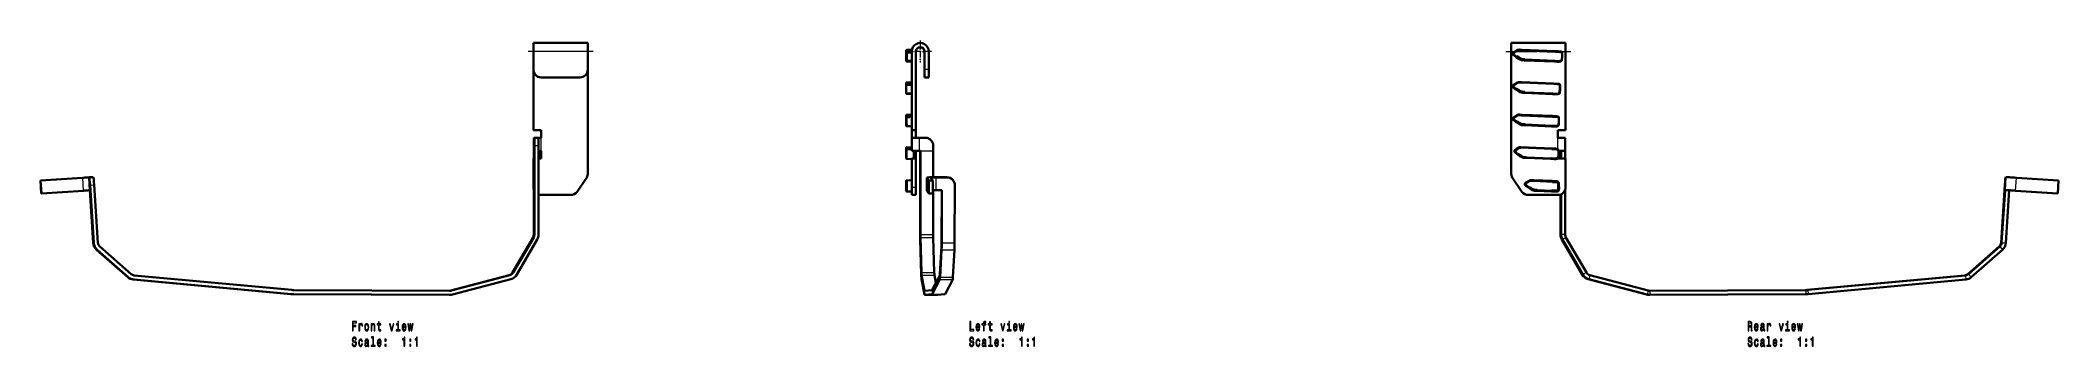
# Model space of a CAD drawing. Extents: x -463 to 319, y 68 to 187.
import ezdxf

# ---------------------------------------------------------------- set-up
doc = ezdxf.new("R2010")
doc.units = 0
doc.linetypes.add('DASHDOT', pattern=[18.5, 12, -3, 0.5, -3])

msp = doc.modelspace()

# ---------------------------------------------------------------- linework, layer by layer
at = {"color": 7, "linetype": 'DASHDOT', "lineweight": 18}
for p, q in [((-248.959717, 182.427551), (-274.1604, 182.427551)), ((104.640381, 182.427551), (129.840576, 182.427551))]:
    msp.add_line(p, q, dxfattribs=at)
at = {"color": 7, "lineweight": 35}
for p, q in [((-272.059814, 185.727539), (-272.059814, 182.427551)), ((-251.059814, 185.727539), (-272.059814, 185.727539)), ((-272.059814, 175.427551), (-272.059814, 182.427551)), ((-251.059814, 185.727539), (-251.059814, 182.427551)), ((-251.059814, 184.127563), (-251.059814, 182.427551)), ((-251.059814, 175.427551), (-251.059814, 182.427551)), ((-127.718506, 182.75885), (-127.718506, 182.722534)), ((-127.718506, 182.722412), (-127.718506, 182.174805)), ((-127.718506, 182.174805), (-127.718506, 181.990662)), ((-127.718506, 181.960388), (-127.718506, 181.990662)), ((-127.718506, 181.939148), (-127.718506, 181.960388)), ((-127.718506, 181.940125), (-127.718506, 179.0047)), ((-125.443359, 183.163879), (-127.434326, 183.058472)), ((-126.491089, 182.320557), (-127.429565, 182.273743)), ((-127.426025, 182.206055), (-127.429565, 182.273743)), ((-127.421021, 182.060486), (-127.423096, 182.153015)), ((-125.518799, 182.101929), (-127.421021, 182.060486)), ((-125.518799, 182.36908), (-126.491089, 182.320557)), ((-125.518799, 182.427551), (-125.518799, 152.067749)), ((-123.918823, 152.067749), (-123.918823, 182.427551)), ((-120.518799, 175.427551), (-120.518799, 182.427551)), ((-118.918823, 175.427551), (-118.918823, 182.427551)), ((106.740479, 182.427551), (106.740479, 185.727539)), ((106.740479, 185.727539), (127.740479, 185.727539)), ((106.740479, 135.01416), (106.740479, 182.427551)), ((108.604004, 180.275818), (108.75293, 180.359436)), ((108.752441, 180.35968), (108.918213, 180.608582)), ((109.250977, 183.102356), (109.380859, 183.002563)), ((110.820801, 183.126892), (123.761719, 182.575439)), ((126.07251, 182.36908), (126.102783, 182.320557)), ((126.193604, 182.038391), (126.099609, 181.960388)), ((126.175781, 182.063232), (126.099854, 181.960144)), ((126.102783, 182.320557), (126.13208, 182.273743)), ((126.330322, 182.1521), (126.193604, 182.038452)), ((126.385254, 182.101929), (126.38623, 182.060486)), ((127.740479, 182.427551), (127.740479, 185.727539)), ((127.740479, 182.427551), (127.740479, 184.127563)), ((127.740479, 182.427551), (127.740479, 152.067749)), ((-272.059814, 152.067749), (-272.059814, 175.427551)), ((-254.059814, 172.427551), (-269.059814, 172.427551)), ((-251.059814, 135.01416), (-251.059814, 175.427551)), ((-127.718506, 179.004578), (-127.718506, 178.87262)), ((-125.518799, 178.473694), (-127.434082, 178.572388)), ((-125.518799, 178.785645), (-127.421997, 178.839966)), ((-120.518799, 172.427551), (-120.518799, 175.427551)), ((-118.918823, 172.427551), (-120.518799, 172.427551)), ((-118.918823, 172.427551), (-118.918823, 175.427551)), ((123.465576, 178.520752), (111.908447, 179.01001)), ((112.017334, 179.409058), (112.004639, 179.109741)), ((126.148926, 178.785645), (126.157959, 178.839966)), ((-127.718506, 170.158936), (-127.718506, 170.195251)), ((-127.718506, 169.640503), (-127.718506, 170.158813)), ((-127.718506, 169.455444), (-127.718506, 169.640503)), ((-127.718506, 169.43811), (-127.718506, 169.455444)), ((-127.718506, 169.403198), (-127.718506, 169.43811)), ((-127.718506, 166.456543), (-127.718506, 169.403198)), ((-127.718506, 166.338684), (-127.718506, 166.456665)), ((-125.518799, 170.596252), (-127.434326, 170.494873)), ((-125.518799, 165.939453), (-127.434082, 166.038208)), ((-125.518799, 169.827881), (-127.428955, 169.734192)), ((-127.42627, 169.687439), (-127.428955, 169.734009)), ((-127.421875, 169.595581), (-127.42627, 169.686951)), ((-125.518799, 166.235779), (-127.422119, 166.29071)), ((-127.420532, 169.501526), (-127.421875, 169.595581)), ((-125.518799, 169.535889), (-127.420532, 169.501526)), ((108.58374, 167.71228), (108.73291, 167.795837)), ((108.73291, 167.795776), (108.898682, 168.044739)), ((110.80542, 170.559265), (123.050049, 170.040955)), ((122.755615, 165.986389), (111.888428, 166.446411)), ((111.985596, 166.546082), (111.998291, 166.845398)), ((125.348877, 169.827881), (125.404053, 169.734192)), ((125.409668, 166.235779), (125.419189, 166.29071)), ((125.629395, 169.535889), (125.627441, 169.501526)), ((-127.718506, 157.626282), (-127.718506, 157.589478)), ((-127.718506, 157.589478), (-127.718506, 157.095276)), ((-127.718506, 157.095276), (-127.718506, 156.915161)), ((-127.718506, 156.899658), (-127.718506, 156.915161)), ((-127.718506, 156.858887), (-127.718506, 156.899658)), ((-127.718506, 156.858887), (-127.718506, 153.910645)), ((-125.518799, 158.027344), (-127.43396, 157.925964)), ((-125.518799, 157.287476), (-127.428955, 157.193848)), ((-127.428955, 157.193604), (-127.426147, 157.147949)), ((-127.426147, 157.147949), (-127.422119, 157.062134)), ((-127.422119, 157.062134), (-127.420654, 156.962708)), ((110.881592, 157.989929), (122.564941, 157.495789)), ((125.052002, 157.061218), (124.799316, 156.899658)), ((124.87793, 157.013184), (124.800293, 156.898987)), ((124.823975, 157.287476), (124.878906, 157.193848)), ((125.100342, 156.985168), (125.099609, 156.962708)), ((-269.141602, 152.067749), (-272.059814, 152.067749)), ((-271.941895, 144.067749), (-271.94165, 149.067749)), ((-271.938477, 149.067749), (-271.94165, 149.067749)), ((-271.822754, 149.068726), (-271.938477, 149.067749)), ((-271.822754, 149.068726), (-270.224609, 149.068726)), ((-269.141602, 149.067749), (-270.224609, 149.067749)), ((-269.141602, 149.067749), (-269.141602, 152.067749)), ((-127.718506, 153.910645), (-127.718506, 153.792969)), ((-125.518799, 153.394104), (-127.434204, 153.492798)), ((-127.422241, 153.741333), (-127.427612, 153.606628)), ((-127.4198, 154.442505), (-127.422241, 153.740845)), ((-125.518799, 149.067749), (-125.518799, 152.067749)), ((-123.918823, 152.067749), (-125.518799, 152.067749)), ((-122.583252, 149.067749), (-125.518799, 149.067749)), ((-125.518799, 144.596252), (-125.518799, 149.067749)), ((-123.918823, 149.067749), (-123.918823, 152.067749)), ((-120.198242, 149.068726), (-122.583252, 149.067749)), ((108.975342, 155.476135), (108.80957, 155.227051)), ((108.810303, 155.227478), (109.59082, 154.71759)), ((108.975342, 155.475952), (109.140381, 155.367004)), ((109.140381, 155.367004), (109.333252, 155.24115)), ((109.333252, 155.241089), (109.689697, 155.009338)), ((109.689697, 155.009399), (110.047363, 154.775085)), ((112.062988, 153.977173), (111.138184, 154.026123)), ((111.637939, 154.294617), (112.075684, 154.276489)), ((122.269531, 153.441345), (111.965576, 153.877502)), ((112.074707, 154.27655), (112.062012, 153.977234)), ((124.822266, 152.067749), (127.740479, 152.067749)), ((124.822266, 149.067749), (124.822266, 152.067749)), ((127.622314, 149.067749), (124.822266, 149.067749)), ((127.503418, 149.068726), (125.905273, 149.068726)), ((126.020996, 149.067749), (125.905273, 149.068726)), ((127.503418, 149.068726), (127.619141, 149.067749)), ((127.622559, 144.067749), (127.622314, 149.067749)), ((-271.919678, 141.067749), (-272.059814, 141.067749)), ((-272.059814, 141.067749), (-272.059814, 129.927551)), ((-271.938477, 144.067749), (-271.941895, 144.067749)), ((-271.938477, 144.067749), (-271.919678, 144.067932)), ((-271.919678, 144.067749), (-271.938477, 144.067749)), ((-271.919678, 111.63855), (-271.919678, 144.067932)), ((-271.677734, 146.069946), (-271.677734, 144.069946)), ((-271.677734, 111.640564), (-271.677734, 144.069946)), ((-270.07959, 146.069885), (-270.07959, 144.069885)), ((-270.07959, 111.640564), (-270.07959, 144.069885)), ((-269.141846, 144.067749), (-270.07959, 144.067749)), ((-269.141846, 141.067749), (-270.07959, 141.067749)), ((-269.141846, 141.067749), (-269.141846, 144.067749)), ((-127.718506, 144.946716), (-127.718506, 145.040894)), ((-127.718506, 144.534058), (-127.718506, 145.040466)), ((-127.718506, 144.534058), (-127.718506, 144.349182)), ((-127.718506, 144.335632), (-127.718506, 144.349182)), ((-127.718506, 144.272949), (-127.718506, 144.335632)), ((-127.718506, 144.272949), (-127.718506, 141.230896)), ((-127.446045, 140.9328), (-127.446167, 140.93573)), ((-125.518799, 140.831604), (-127.445801, 140.931946)), ((-125.518799, 145.441345), (-127.434082, 145.340088)), ((-127.425049, 144.567017), (-127.422241, 144.502502)), ((-125.516968, 144.405945), (-125.518799, 144.596252)), ((-125.518799, 141.067749), (-125.518799, 141.102844)), ((-124.71875, 141.084534), (-125.518799, 141.102844)), ((-125.518799, 141.067749), (-125.518799, 129.927551)), ((-123.918823, 141.067749), (-125.518799, 141.067749)), ((-125.513306, 144.067749), (-125.516968, 144.406738)), ((-122.583252, 144.067749), (-125.513306, 144.067749)), ((-124.71875, 144.067749), (-124.71875, 143.684631)), ((-124.71875, 143.684631), (-124.71875, 141.084534)), ((-123.918823, 141.067749), (-123.918823, 144.067749)), ((-123.918823, 141.067749), (-123.918823, 129.927551)), ((-122.583252, 144.067749), (-122.193848, 144.067932)), ((-122.258301, 111.63855), (-122.27124, 144.067871)), ((-122.180786, 111.63855), (-122.193848, 144.067932)), ((-117.200562, 146.069946), (-117.199707, 144.069946)), ((-117.195557, 133.825806), (-117.199707, 144.069946)), ((108.864502, 142.803101), (109.020264, 142.882202)), ((109.020996, 142.882874), (109.672852, 142.451721)), ((109.025635, 142.87854), (109.195557, 143.124573)), ((109.672852, 142.451721), (109.838623, 142.342651)), ((109.838623, 142.342651), (110.33374, 142.018921)), ((110.407471, 145.441345), (122.378662, 144.93457)), ((110.407471, 145.441345), (110.497559, 145.340088)), ((110.498779, 145.040527), (110.497559, 145.340088)), ((122.08252, 140.880066), (112.550049, 141.283569)), ((123.811768, 140.9328), (123.964111, 140.93573)), ((124.860596, 144.501709), (124.61084, 144.335632)), ((124.802979, 144.565918), (124.611084, 144.335327)), ((124.82251, 141.067749), (124.82251, 141.102844)), ((124.82251, 141.067749), (127.740479, 141.067749)), ((127.622559, 144.067749), (124.998047, 144.067749)), ((125.760254, 141.067749), (125.760254, 144.069885)), ((126.002197, 141.067749), (126.002197, 144.067871)), ((127.600342, 141.067749), (127.600342, 144.067932)), ((127.740479, 141.067749), (127.740479, 129.927551)), ((-463.082764, 132.516907), (-446.744629, 133.587463)), ((-463.005371, 132.517578), (-446.667236, 133.588074)), ((-444.36792, 133.732666), (-444.165527, 133.734314)), ((-442.773193, 133.837158), (-442.570801, 133.838806)), ((-255.164062, 128.206787), (-251.602295, 133.293457)), ((-119.72229, 128.610168), (-119.708496, 133.599487)), ((-118.911865, 132.516907), (-119.704102, 133.587463)), ((-117.313721, 132.517578), (-118.105957, 133.588074)), ((-116.092163, 133.837158), (-111.917358, 133.838806)), ((-116.014893, 133.732666), (-111.840088, 133.734314)), ((110.844727, 128.206787), (107.282959, 133.293457)), ((298.453857, 133.837158), (298.251465, 133.838806)), ((318.763428, 132.516907), (302.425293, 133.587463)), ((-463.082764, 132.516907), (-463.005371, 132.517578)), ((-462.756592, 127.527588), (-463.082764, 132.516907)), ((-462.679199, 127.528259), (-463.005371, 132.517578)), ((-462.756592, 127.527588), (-462.679199, 127.528259)), ((-462.679199, 127.528259), (-446.34082, 128.598755)), ((-444.041748, 128.743286), (-443.936279, 128.744202)), ((-443.936279, 128.744202), (-442.603516, 108.362427)), ((-443.824707, 130.741943), (-442.361328, 108.364441)), ((-442.22998, 130.846436), (-440.766602, 108.468933)), ((-269.059814, 126.927551), (-257.621582, 126.927551)), ((-127.718628, 131.947876), (-127.718628, 128.633118)), ((-127.718506, 132.278381), (-127.718506, 132.241516)), ((-127.718506, 132.241516), (-127.718506, 131.942566)), ((-127.718506, 131.085999), (-127.718506, 131.001892)), ((-127.431641, 128.387512), (-127.43457, 128.339233)), ((-125.518799, 128.239502), (-127.43457, 128.339233)), ((-127.433716, 132.241943), (-127.434082, 132.186218)), ((-125.518799, 132.679443), (-127.43396, 132.578003)), ((-127.43335, 132.186218), (-127.42688, 132.023499)), ((-127.42395, 128.543945), (-127.431641, 128.387512)), ((-127.42688, 132.023499), (-127.422729, 131.911438)), ((-127.421143, 128.688171), (-127.42395, 128.543945)), ((-127.422729, 131.911438), (-127.42041, 131.727844)), ((-127.4198, 128.912476), (-127.421143, 128.688171)), ((-127.42041, 131.727844), (-127.4198, 131.300903)), ((-127.4198, 131.300903), (-127.419922, 131.2005)), ((-127.4198, 131.2005), (-127.4198, 130.534119)), ((-127.4198, 130.534119), (-127.4198, 130.039307)), ((-127.4198, 129.05603), (-127.419678, 128.912476)), ((-127.419678, 130.039307), (-127.419678, 129.05603)), ((-125.518799, 126.927551), (-125.518799, 129.927551)), ((-125.518799, 126.927551), (-123.918823, 126.927551)), ((-123.918823, 126.927551), (-123.918823, 129.927551)), ((-118.925659, 127.527588), (-119.717896, 128.598145)), ((-118.925659, 127.527588), (-118.911865, 132.516907)), ((-118.925659, 127.527588), (-117.327515, 127.528259)), ((-118.911865, 132.516907), (-117.313721, 132.517578)), ((-117.327515, 127.528259), (-117.313721, 132.517578)), ((-117.186646, 111.640564), (-117.193604, 128.720276)), ((-116.028687, 128.743286), (-113.851562, 128.744202)), ((-113.929199, 128.744141), (-113.985229, 108.466919)), ((-113.851562, 128.744202), (-113.907959, 108.362427)), ((-109.437012, 132.525574), (-109.514404, 132.630066)), ((-108.851929, 130.741943), (-108.913818, 108.364441)), ((111.928223, 131.054016), (112.123291, 131.063538)), ((113.282715, 129.791016), (113.432373, 129.874756)), ((124.740479, 126.927551), (113.302246, 126.927551)), ((113.597656, 130.123474), (113.431885, 129.874512)), ((113.432617, 129.874939), (114.213623, 129.364746)), ((113.597412, 130.123474), (113.762451, 130.014648)), ((113.762451, 130.014648), (113.95459, 129.889282)), ((113.927979, 132.618347), (114.053467, 132.522095)), ((113.95459, 129.889221), (114.281006, 129.677063)), ((114.281006, 129.677124), (114.310059, 129.658081)), ((114.310059, 129.658142), (114.667236, 129.424316)), ((115.496826, 132.641968), (122.567383, 132.343079)), ((116.678223, 128.629211), (116.089844, 128.654846)), ((122.277344, 128.288391), (116.580811, 128.529541)), ((116.689941, 128.928589), (116.677246, 128.629272)), ((122.374756, 128.388062), (122.387207, 128.687378)), ((122.65625, 132.241943), (122.643555, 131.942566)), ((123.335938, 128.649841), (123.275879, 128.651794)), ((123.592041, 131.899963), (123.859619, 131.884827)), ((123.859619, 131.884827), (124.065918, 131.870728)), ((124.285156, 128.646118), (124.104736, 128.640381)), ((124.867188, 131.027771), (124.88208, 130.803345)), ((124.88208, 130.803345), (124.893799, 130.553894)), ((124.893799, 130.553894), (124.900879, 130.350952)), ((124.900879, 130.350952), (124.908691, 130.079407)), ((124.908691, 130.079407), (124.919434, 129.604858)), ((124.919434, 129.604858), (124.920166, 129.329834)), ((125.760254, 111.640564), (125.760254, 127.10614)), ((126.002197, 111.63855), (126.002197, 127.20575)), ((127.600342, 111.63855), (127.600342, 129.02124)), ((297.910645, 130.846436), (296.447266, 108.468933)), ((298.022217, 128.848694), (296.689453, 108.466919)), ((299.616943, 128.744202), (298.022217, 128.848694)), ((298.127686, 128.847778), (298.022217, 128.848694)), ((299.616943, 128.744202), (298.28418, 108.362427)), ((299.722412, 128.743286), (299.616943, 128.744202)), ((318.359863, 127.528259), (302.021484, 128.598755)), ((318.437256, 127.527588), (302.099121, 128.598145)), ((318.437256, 127.527588), (318.359863, 127.528259)), ((318.437256, 127.527588), (318.763428, 132.516907)), ((-280.12915, 96.952942), (-272.218994, 110.530151)), ((-279.887207, 96.954956), (-271.976807, 110.532166)), ((-278.506592, 96.148804), (-270.596436, 109.725952)), ((-121.843628, 96.14679), (-122.232422, 109.723938)), ((-121.7771, 96.952942), (-122.165894, 110.530151)), ((-116.782959, 96.954956), (-117.171753, 110.532166)), ((134.187256, 96.148804), (126.2771, 109.725952)), ((134.429443, 96.14679), (126.519043, 109.723938)), ((135.809814, 96.952942), (127.899658, 110.530151)), ((-441.318848, 105.753845), (-429.251709, 95.156921)), ((-441.076904, 105.755859), (-429.009766, 95.158936)), ((-440.022949, 106.958679), (-427.955811, 96.361755)), ((-114.020752, 106.956665), (-114.601196, 96.359802)), ((-113.969116, 105.753845), (-114.549683, 95.156921)), ((-108.974976, 105.755859), (-109.555542, 95.158936)), ((295.703613, 106.958679), (283.636475, 96.361755)), ((295.945557, 106.956665), (283.878418, 96.359802)), ((296.999512, 105.753845), (284.932373, 95.156921)), ((-427.096436, 94.229675), (-366.052246, 88.607849)), ((-426.854492, 94.231628), (-365.810059, 88.609863)), ((-426.708008, 95.824951), (-365.663818, 90.203125)), ((-304.121094, 89.965149), (-281.468018, 95.933899)), ((-303.87915, 89.967163), (-281.22583, 95.935913)), ((-303.472412, 88.419861), (-280.819092, 94.388611)), ((-120.630737, 88.417847), (-121.730957, 94.386597)), ((-120.611572, 89.965149), (-121.711792, 95.933899)), ((-114.661499, 95.822937), (-117.617554, 90.201172)), ((-114.653809, 94.229675), (-117.609863, 88.607849)), ((-116.168579, 92.95697), (-116.717651, 95.935913)), ((-109.659668, 94.231628), (-112.615723, 88.609863)), ((159.153076, 88.419861), (136.499756, 94.388611)), ((159.39502, 88.417847), (136.741943, 94.386597)), ((159.801758, 89.965149), (137.148682, 95.933899)), ((282.388672, 95.824951), (221.344482, 90.203125)), ((282.630859, 95.822937), (221.586426, 90.201172)), ((282.7771, 94.229675), (221.73291, 88.607849)), ((-365.112061, 88.562561), (-304.697266, 88.292725)), ((-364.870117, 88.564575), (-304.455322, 88.294739)), ((-364.863037, 90.164551), (-304.448242, 89.894714)), ((-304.697266, 88.292725), (-304.455322, 88.294739)), ((-117.656372, 90.162537), (-120.583984, 89.892761)), ((-120.583862, 88.292725), (-115.589722, 88.294739)), ((-117.655396, 88.562561), (-120.583008, 88.292725)), ((-112.661255, 88.564575), (-115.588867, 88.294739)), ((160.329102, 88.292847), (160.087158, 88.294861)), ((220.543701, 90.164551), (160.254395, 89.895325)), ((160.37085, 89.892761), (160.314941, 89.893188)), ((220.785645, 90.162537), (160.37085, 89.892761)), ((220.792725, 88.562561), (160.37793, 88.292725))]:
    msp.add_line(p, q, dxfattribs=at)
at = {"color": 7, "lineweight": 18}
for p, q in [((-251.059814, 182.427551), (-272.059814, 182.427551)), ((-127.433716, 183.021912), (-127.434326, 183.058472)), ((-125.443726, 183.126892), (-127.433716, 183.02179)), ((-127.433716, 182.474121), (-127.433716, 183.02179)), ((-127.433716, 182.474121), (-125.515503, 182.575439)), ((-127.423096, 182.153015), (-127.425903, 182.205505)), ((106.740479, 182.427551), (108.04541, 182.427551)), ((107.450439, 181.547791), (107.748291, 181.567871)), ((107.55249, 181.310242), (107.795898, 181.483337)), ((107.561035, 181.853333), (107.794922, 181.667542)), ((109.380859, 183.002563), (109.393311, 182.966125)), ((109.393311, 182.966125), (109.477295, 182.719177)), ((110.820801, 183.126892), (110.913086, 183.02179)), ((110.900635, 182.722412), (123.837646, 182.174805)), ((110.900879, 182.722534), (110.91333, 183.021851)), ((123.850342, 182.474121), (110.91333, 183.02179)), ((123.850586, 182.474121), (123.761719, 182.575439)), ((123.837891, 182.174744), (123.850342, 182.474121)), ((125.85498, 182.427551), (127.740479, 182.427551)), ((126.033203, 181.990662), (126.13208, 182.273743)), ((126.109131, 181.939148), (126.097656, 181.95874)), ((126.38623, 182.060486), (126.111572, 181.940125)), ((126.277832, 182.20166), (126.176025, 182.063354)), ((-118.918823, 175.427551), (-120.518799, 175.427551)), ((111.908447, 179.01001), (112.005615, 179.109558)), ((112.005859, 179.10968), (123.562988, 178.620422)), ((123.573975, 178.9198), (112.018311, 179.408997)), ((123.464844, 178.520813), (123.562256, 178.620483)), ((123.573975, 178.9198), (123.562988, 178.620422)), ((125.906494, 179.0047), (126.157471, 178.840332)), ((-127.420532, 169.501587), (-127.444458, 169.501221)), ((-127.433716, 170.458252), (-127.434326, 170.494873)), ((-125.518799, 170.559265), (-127.433716, 170.45813)), ((-127.433716, 169.939758), (-127.433716, 170.457825)), ((-125.518799, 170.040955), (-127.433716, 169.939758)), ((107.43042, 168.984192), (107.728027, 169.004211)), ((107.532471, 168.746582), (107.775879, 168.919739)), ((107.540771, 169.289734), (107.774902, 169.103943)), ((109.235596, 170.535217), (109.36084, 170.438965)), ((109.36084, 170.438965), (109.457275, 170.155579)), ((110.80542, 170.559265), (110.894287, 170.45813)), ((123.124512, 169.640503), (110.880371, 170.158813)), ((110.901611, 170.457947), (110.88916, 170.158569)), ((123.138672, 169.939758), (110.901611, 170.457825)), ((111.888428, 166.446411), (111.985596, 166.545959)), ((111.985596, 166.546082), (122.851074, 166.086121)), ((111.998291, 166.845398), (122.862061, 166.385498)), ((122.755615, 165.986389), (122.852783, 166.08606)), ((122.851074, 166.086121), (122.862061, 166.385498)), ((123.050049, 170.040955), (123.138916, 169.939758)), ((123.124512, 169.640503), (123.138672, 169.939758)), ((125.227783, 166.417603), (125.169189, 166.456543)), ((125.419189, 166.29071), (125.227783, 166.417603)), ((125.404297, 169.734131), (125.293701, 169.455444)), ((125.328857, 169.43811), (125.293701, 169.455444)), ((125.496582, 169.686829), (125.328857, 169.43811)), ((125.449463, 169.511963), (125.328857, 169.43811)), ((125.344238, 169.403198), (125.328857, 169.43811)), ((125.626465, 169.501221), (125.344238, 169.403198)), ((125.584717, 169.594727), (125.449463, 169.511963)), ((125.627686, 169.501587), (125.626465, 169.501221)), ((-125.518799, 157.989929), (-127.433716, 157.888733)), ((-127.433716, 157.394653), (-127.433716, 157.888733)), ((-125.518799, 157.495789), (-127.433716, 157.394653)), ((-127.420654, 156.962708), (-127.420044, 156.500427)), ((-127.420044, 156.500427), (-127.420044, 155.679138)), ((-125.518799, 156.998535), (-126.219727, 156.985168)), ((107.312988, 156.40564), (107.507568, 156.414368)), ((107.507568, 156.414368), (107.80542, 156.434998)), ((107.618164, 156.720947), (107.852051, 156.535095)), ((109.312256, 157.966187), (109.437744, 157.869934)), ((109.450684, 157.83374), (109.438477, 157.870117)), ((109.534668, 157.586731), (109.450684, 157.83374)), ((110.881592, 157.989929), (110.970459, 157.888733)), ((110.956299, 157.589478), (110.969482, 157.888794)), ((110.956299, 157.589478), (122.641113, 157.095276)), ((122.653564, 157.394653), (110.970459, 157.888733)), ((122.564941, 157.495789), (122.653809, 157.394653)), ((122.641113, 157.095276), (122.653809, 157.394653)), ((124.767822, 156.915161), (124.878906, 157.193665)), ((124.799316, 156.899658), (124.767822, 156.915161)), ((125.099609, 156.962708), (124.818115, 156.858887)), ((124.96875, 157.147156), (124.87793, 157.013184)), ((125.099609, 156.962708), (125.18042, 156.500427)), ((125.10083, 156.998535), (125.100342, 156.985168)), ((-271.938477, 144.067749), (-271.938477, 149.067749)), ((-269.141846, 144.067749), (-269.141602, 149.067749)), ((-127.431885, 153.531006), (-127.434204, 153.492798)), ((-127.427612, 153.606628), (-127.431885, 153.531006)), ((-125.518799, 153.684753), (-127.422241, 153.740845)), ((-127.4198, 154.654968), (-127.419678, 154.442505)), ((-127.419678, 155.679138), (-127.419678, 155.316772)), ((-127.419678, 155.316772), (-127.419678, 154.654968)), ((-122.583252, 144.067749), (-122.583252, 149.067749)), ((107.609863, 156.177612), (107.853271, 156.350769)), ((108.6604, 155.143555), (108.80957, 155.227112)), ((112.062988, 153.977173), (111.965576, 153.877502)), ((122.366943, 153.541016), (112.062988, 153.977173)), ((122.379639, 153.840271), (112.075684, 154.276489)), ((122.268555, 153.441345), (122.365967, 153.541016)), ((122.366943, 153.541016), (122.379639, 153.840271)), ((124.715088, 153.910645), (124.962646, 153.741333)), ((124.82251, 144.596252), (124.822266, 149.067749)), ((124.953125, 153.684753), (124.963379, 153.740845)), ((125.150879, 154.654968), (125.135986, 154.442505)), ((125.188232, 155.679138), (125.176758, 155.316772)), ((-271.919678, 144.067932), (-271.677734, 144.069946)), ((-271.677734, 146.069946), (-270.07959, 146.069885)), ((-127.420532, 144.372192), (-127.444946, 144.371765)), ((-127.433716, 145.340088), (-127.433716, 144.833374)), ((-127.433716, 144.833435), (-125.518799, 144.93457)), ((-127.430054, 141.001465), (-127.43335, 140.93512)), ((-127.427124, 141.050781), (-127.430054, 141.001465)), ((-125.518799, 144.715454), (-127.428467, 144.623413)), ((-127.428467, 144.623413), (-127.425049, 144.567017)), ((-127.420532, 141.331909), (-127.427124, 141.050781)), ((-127.422241, 144.502502), (-127.420532, 144.372192)), ((-125.516968, 144.405945), (-127.420532, 144.372192)), ((-127.420532, 144.372192), (-127.419678, 142.860596)), ((-127.419678, 142.860596), (-127.420288, 141.376404)), ((-127.420288, 141.376404), (-127.420044, 141.331909)), ((-122.193848, 144.067932), (-117.199707, 144.069946)), ((108.391113, 143.849182), (108.094238, 143.861084)), ((108.391113, 143.849182), (108.098633, 143.788879)), ((109.094727, 144.778076), (109.583252, 145.069702)), ((109.628174, 144.748962), (109.362305, 144.590088)), ((109.782715, 144.838684), (109.628906, 144.748047)), ((109.782715, 144.838684), (109.897461, 144.901794)), ((110.183594, 145.017273), (110.491699, 145.039612)), ((122.454346, 144.534058), (110.491699, 145.040466)), ((110.497559, 145.340088), (122.467529, 144.833374)), ((111.513184, 141.343018), (111.617676, 141.442261)), ((111.650635, 141.73999), (111.617676, 141.442261)), ((112.647461, 141.38324), (112.550049, 141.283569)), ((112.647461, 141.38324), (112.660156, 141.682556)), ((122.179932, 140.979736), (112.647461, 141.38324)), ((112.659912, 141.682556), (122.19165, 141.279053)), ((122.081543, 140.880127), (122.178955, 140.979797)), ((122.191406, 141.279053), (122.180176, 140.979736)), ((122.467285, 144.833435), (122.378662, 144.93457)), ((122.468262, 144.833374), (122.453857, 144.534119)), ((124.553711, 141.001465), (123.964111, 140.93512)), ((124.586914, 144.349182), (124.708252, 144.623413)), ((124.61084, 144.335632), (124.586914, 144.349182)), ((124.921143, 144.371765), (124.63916, 144.272949)), ((124.656982, 144.715454), (124.708252, 144.623413)), ((124.922119, 144.372192), (124.921143, 144.371765)), ((124.924072, 144.405945), (124.922119, 144.372192)), ((124.938477, 141.376404), (124.924072, 141.331909)), ((-446.34082, 128.598755), (-446.667236, 133.588074)), ((-444.36792, 133.732666), (-442.773193, 133.837158)), ((-444.041748, 128.743286), (-444.36792, 133.732666)), ((-444.165527, 133.734314), (-442.570801, 133.838806)), ((-119.717896, 128.598145), (-119.704102, 133.587463)), ((-116.014893, 133.732666), (-116.092163, 133.837158)), ((-116.028687, 128.743286), (-116.014893, 133.732666)), ((-111.840088, 133.734314), (-111.917358, 133.838806)), ((298.127686, 128.847778), (298.453857, 133.837158)), ((302.099121, 128.598145), (302.425293, 133.587463)), ((-443.824707, 130.741943), (-442.22998, 130.846436)), ((-125.518799, 132.641968), (-127.433716, 132.540833)), ((-127.433716, 132.241943), (-127.433716, 132.540833)), ((-125.518799, 132.343079), (-127.433716, 132.241943)), ((-125.518799, 129.927551), (-123.918823, 129.927551)), ((112.123291, 131.063599), (112.420898, 131.08606)), ((112.225586, 130.828918), (112.46875, 131.002441)), ((112.233398, 131.372803), (112.467285, 131.186951)), ((114.065674, 132.485657), (114.053467, 132.522095)), ((114.149658, 132.238708), (114.065674, 132.485657)), ((115.496826, 132.641968), (115.585693, 132.540833)), ((115.571533, 132.241516), (115.584961, 132.540833)), ((115.571533, 132.241516), (122.643555, 131.942566)), ((122.65625, 132.241943), (115.585693, 132.540833)), ((116.678223, 128.629211), (116.580811, 128.529541)), ((122.374756, 128.388062), (116.678223, 128.629211)), ((122.387451, 128.687378), (116.690918, 128.928528)), ((122.277344, 128.288391), (122.374756, 128.388062)), ((122.567383, 132.343079), (122.65625, 132.241943)), ((298.127686, 128.847778), (299.722412, 128.743286)), ((-272.218994, 110.530151), (-271.976807, 110.532166)), ((-271.919678, 111.63855), (-271.677734, 111.640564)), ((-122.180786, 111.63855), (-122.258301, 111.63855)), ((-122.165894, 110.530151), (-122.232422, 109.723938)), ((-122.180786, 111.63855), (-117.186646, 111.640564)), ((-122.165894, 110.530151), (-117.171753, 110.532166)), ((126.002197, 111.63855), (125.760254, 111.640564)), ((127.600342, 111.63855), (126.002197, 111.63855)), ((126.519043, 109.723938), (126.2771, 109.725952)), ((127.899658, 110.530151), (126.519043, 109.723938)), ((-442.603516, 108.362427), (-442.361328, 108.364441)), ((-441.318848, 105.753845), (-441.076904, 105.755859)), ((-114.020752, 106.956665), (-113.969116, 105.753845)), ((-113.985229, 108.466919), (-113.907959, 108.362427)), ((-113.969116, 105.753845), (-108.974976, 105.755859)), ((-113.907959, 108.362427), (-108.913818, 108.364441)), ((295.945557, 106.956665), (295.703613, 106.958679)), ((295.945557, 106.956665), (296.999512, 105.753845)), ((296.689453, 108.466919), (296.447266, 108.468933)), ((296.689453, 108.466919), (298.28418, 108.362427)), ((-429.251709, 95.156921), (-429.009766, 95.158936)), ((-427.096436, 94.229675), (-426.854492, 94.231628)), ((-281.468018, 95.933899), (-281.22583, 95.935913)), ((-280.12915, 96.952942), (-279.887207, 96.954956)), ((-121.7771, 96.952942), (-121.843628, 96.14679)), ((-121.7771, 96.952942), (-116.782959, 96.954956)), ((-121.711792, 95.933899), (-121.730957, 94.386597)), ((-121.711792, 95.933899), (-116.717651, 95.935913)), ((-114.661499, 95.822937), (-114.653809, 94.229675)), ((-114.653809, 94.229675), (-109.659668, 94.231628)), ((-114.601196, 96.359802), (-114.549683, 95.156921)), ((-114.549683, 95.156921), (-109.555542, 95.158936)), ((134.429443, 96.14679), (134.187256, 96.148804)), ((135.809814, 96.952942), (134.429443, 96.14679)), ((136.741943, 94.386597), (136.499756, 94.388611)), ((137.148682, 95.933899), (136.741943, 94.386597)), ((282.630859, 95.822937), (282.388672, 95.824951)), ((282.630859, 95.822937), (282.7771, 94.229675)), ((283.878418, 96.359802), (283.636475, 96.361755)), ((283.878418, 96.359802), (284.932373, 95.156921)), ((-366.052246, 88.607849), (-365.810059, 88.609863)), ((-365.112061, 88.562561), (-364.870117, 88.564575)), ((-304.121094, 89.965149), (-303.87915, 89.967163)), ((-120.611572, 89.965149), (-120.630737, 88.417847)), ((-120.611572, 89.965149), (-119.794678, 89.965454)), ((-120.583984, 89.892761), (-120.583008, 88.292725)), ((-120.583008, 88.292725), (-115.588867, 88.294739)), ((-117.656372, 90.162537), (-117.655396, 88.562561)), ((-117.655396, 88.562561), (-112.661255, 88.564575)), ((-117.617554, 90.201172), (-117.609863, 88.607849)), ((-117.609863, 88.607849), (-112.615723, 88.609863)), ((159.39502, 88.417847), (159.153076, 88.419861)), ((159.801758, 89.965149), (159.39502, 88.417847)), ((160.37085, 89.892761), (160.37793, 88.292725)), ((220.785645, 90.162537), (220.543701, 90.164551)), ((220.785645, 90.162537), (220.792725, 88.562561)), ((221.586426, 90.201172), (221.344482, 90.203125)), ((221.586426, 90.201172), (221.73291, 88.607849))]:
    msp.add_line(p, q, dxfattribs=at)
at = {"color": 7, "linetype": 'DASHDOT', "lineweight": 18, "ltscale": 0.214502}
msp.add_line((-117.928711, 182.427551), (-126.508789, 182.427551), dxfattribs=at)
at = {"color": 7, "linetype": 'DASHDOT', "lineweight": 18, "ltscale": 0.2145}
msp.add_line((-122.21875, 186.717529), (-122.21875, 178.137512), dxfattribs=at)
at = {"color": 7, "lineweight": 18}
for points in [[(-127.718506, 181.990662), (-127.665649, 182.151306), (-127.55835, 182.241272), (-127.429565, 182.273743)], [(-127.421021, 182.060486), (-127.592285, 182.038208), (-127.664551, 182.008972), (-127.706177, 181.974182), (-127.718506, 181.940125)], [(-127.426025, 182.20166), (-127.605347, 182.14917), (-127.689819, 182.063354)], [(107.561035, 181.853333), (107.484619, 181.729614), (107.450439, 181.546814)], [(109.380859, 183.002563), (108.999268, 182.82074), (108.125, 182.298401), (107.781982, 182.063049), (107.561035, 181.853333)], [(107.794922, 181.667542), (107.756592, 181.612549), (107.747803, 181.582886), (107.748291, 181.567505)], [(107.748291, 181.567505), (107.753662, 181.548462), (107.795898, 181.483521)], [(109.477295, 182.719177), (109.25708, 182.620544), (108.917236, 182.428223), (108.260254, 182.029846), (107.981201, 181.838989), (107.794922, 181.667542)], [(107.795898, 181.483337), (107.926514, 181.338623), (108.146484, 181.151367), (108.606201, 180.818359), (108.918213, 180.608582)], [(110.91333, 183.021912), (109.936768, 183.057556), (109.59082, 183.046692), (109.380859, 183.002563)], [(109.477295, 182.719177), (109.615234, 182.748108), (109.899414, 182.758484), (110.470215, 182.739868), (110.900391, 182.722534)], [(123.837646, 182.174805), (124.946045, 182.123779), (125.473145, 182.085876), (125.85083, 182.037781), (126.033203, 181.990662)], [(126.13208, 182.273743), (125.917969, 182.330078), (125.44043, 182.389709), (124.318115, 182.454346), (123.850342, 182.474121)], [(126.111572, 181.940125), (126.149414, 181.799316), (126.168457, 181.563721), (126.168213, 181.191895), (126.123047, 180.449219), (126.052002, 179.598328), (126.00708, 179.303833), (125.961182, 179.123108), (125.906494, 179.0047)], [(-127.718506, 179.0047), (-127.711182, 178.968506), (-127.652954, 178.902161), (-127.555786, 178.858521), (-127.421997, 178.840332)], [(125.906494, 179.004578), (125.810059, 178.940186), (125.549316, 178.890381), (125.23999, 178.875183), (124.682617, 178.876892), (123.573975, 178.9198)], [(-127.428955, 169.734131), (-127.597534, 169.679199), (-127.689209, 169.575684), (-127.718506, 169.455444)], [(-127.42627, 169.686829), (-127.594116, 169.639893), (-127.686523, 169.549927), (-127.718506, 169.43811)], [(-127.444458, 169.501221), (-127.604858, 169.480225), (-127.670898, 169.45636), (-127.707764, 169.42926), (-127.716431, 169.414734), (-127.718506, 169.403198)], [(-127.422119, 166.29071), (-127.589966, 166.320435), (-127.660522, 166.358521), (-127.710205, 166.417603)], [(-127.421875, 169.594727), (-127.626343, 169.551086), (-127.682983, 169.511963)], [(107.541016, 169.289673), (107.4646, 169.166016), (107.43042, 168.983215)], [(109.36084, 170.438965), (108.979248, 170.25708), (108.104736, 169.734741), (107.761963, 169.49939), (107.541016, 169.289673)], [(107.774902, 169.103943), (107.736328, 169.04895), (107.727783, 169.019287), (107.728271, 169.003906)], [(107.728271, 169.003845), (107.733643, 168.984863), (107.775879, 168.919861)], [(109.457275, 170.155579), (109.237061, 170.056946), (108.897217, 169.864624), (108.23999, 169.466248), (107.961182, 169.275391), (107.774902, 169.103943)], [(107.775879, 168.919739), (107.906494, 168.775024), (108.126465, 168.587769), (108.586182, 168.254761), (108.898193, 168.044983)], [(110.893066, 170.458252), (109.916016, 170.493958), (109.570801, 170.483093), (109.36084, 170.438965)], [(110.880371, 170.158936), (110.230225, 170.184448), (109.742188, 170.194153), (109.550537, 170.178223), (109.457275, 170.155579)], [(122.862061, 166.385742), (123.995605, 166.342346), (124.569824, 166.342163), (124.890625, 166.362854), (125.05249, 166.394165), (125.12915, 166.421692), (125.168945, 166.456665)], [(125.293701, 169.455444), (125.128418, 169.502075), (124.780029, 169.548462), (124.345215, 169.583496), (123.124512, 169.640503)], [(125.404297, 169.734131), (125.0979, 169.812073), (124.541016, 169.86969), (123.138672, 169.939819)], [(125.169189, 166.456543), (125.221191, 166.57196), (125.26709, 166.771484), (125.30835, 167.099182), (125.356689, 167.818542), (125.398682, 168.782288), (125.389404, 169.153137), (125.344238, 169.403198)], [(125.419189, 166.29071), (125.525635, 166.544434), (125.583496, 166.857483), (125.627686, 167.337036), (125.693848, 168.534424), (125.692383, 169.115662), (125.674561, 169.304199), (125.627686, 169.501587)], [(-127.718506, 156.915161), (-127.665527, 157.073303), (-127.558105, 157.161865), (-127.428955, 157.193665)], [(-127.420654, 156.962708), (-127.592041, 156.943542), (-127.664551, 156.918274), (-127.706299, 156.888245), (-127.716187, 156.871948), (-127.718506, 156.858887)], [(-127.426147, 157.147156), (-127.599976, 157.096619), (-127.684814, 157.013184)], [(107.507568, 156.414368), (107.538574, 156.589905), (107.618164, 156.720886)], [(107.852051, 156.535095), (107.813721, 156.480103), (107.805176, 156.450439), (107.80542, 156.434998)], [(107.80542, 156.434998), (107.811035, 156.415955), (107.853027, 156.350952)], [(109.534668, 157.586731), (109.314697, 157.488281), (108.975098, 157.296204), (108.3125, 156.894226), (108.033691, 156.702881), (107.852051, 156.535095)], [(108.469238, 157.343506), (109.0896, 157.706726), (109.438477, 157.870117)], [(109.438477, 157.870117), (109.549805, 157.899475), (109.955078, 157.925659), (110.618652, 157.903687), (110.969971, 157.888794)], [(109.534668, 157.586731), (109.673096, 157.615723), (109.95752, 157.625916), (110.527832, 157.607361), (110.956299, 157.589478)], [(122.641113, 157.095276), (124.036377, 157.025452), (124.41748, 156.98938), (124.613281, 156.959351), (124.767822, 156.915161)], [(122.653809, 157.394653), (124.126953, 157.318726), (124.564941, 157.272095), (124.878906, 157.193848)], [(124.818115, 156.858887), (124.85791, 156.700134), (124.886475, 156.376526), (124.892578, 155.888245), (124.867676, 155.061096), (124.82251, 154.328308), (124.784912, 154.098206), (124.752686, 153.986145), (124.715088, 153.910645)], [(-127.718506, 153.910645), (-127.688599, 153.836853), (-127.653076, 153.805115), (-127.555786, 153.760071), (-127.422241, 153.741333)], [(108.80957, 155.227234), (108.236816, 155.619934), (107.871094, 155.905396), (107.609863, 156.177612)], [(107.853271, 156.350769), (107.983887, 156.206055), (108.203857, 156.018799), (108.663574, 155.685791), (108.975342, 155.476135)], [(123.839844, 153.492798), (123.34375, 153.501465), (122.366943, 153.541016)], [(124.715088, 153.910645), (124.690186, 153.886414), (124.639404, 153.86322), (124.552734, 153.838989), (124.174072, 153.798828), (123.793213, 153.79303), (122.851074, 153.82074), (122.379639, 153.840271)], [(124.532715, 153.531006), (124.21875, 153.501099), (123.839844, 153.492798)], [(-127.718506, 144.349182), (-127.665405, 144.505005), (-127.557861, 144.592163), (-127.428467, 144.623413)], [(-127.444946, 144.371765), (-127.605591, 144.350525), (-127.670776, 144.32666), (-127.707642, 144.299377), (-127.716309, 144.284912), (-127.718506, 144.272949)], [(108.432861, 143.329285), (108.181152, 143.604065), (108.098633, 143.788879)], [(108.391113, 143.849121), (108.512695, 143.665771), (108.811523, 143.405334), (109.188232, 143.129639)], [(111.650635, 141.73999), (111.124023, 141.891663), (110.810303, 142.071716), (109.85083, 142.691406), (109.188232, 143.129639)], [(109.810547, 145.194214), (110.141602, 145.315613), (110.497559, 145.340088)], [(112.647461, 141.38324), (111.955322, 141.413879), (111.617676, 141.442261)], [(112.659912, 141.682556), (111.986328, 141.711792), (111.650635, 141.73999)], [(124.63916, 144.272949), (124.682129, 144.097046), (124.717041, 143.732849), (124.72998, 142.746643), (124.725098, 142.305542), (124.696045, 141.706787), (124.653564, 141.47052), (124.612305, 141.366028), (124.498047, 141.297241), (124.215576, 141.248413), (123.929199, 141.233948), (123.465576, 141.232544), (122.19165, 141.279053)], [(122.45459, 144.534058), (123.750488, 144.47168), (124.268555, 144.422607), (124.484131, 144.384094), (124.586914, 144.349182)], [(122.467529, 144.833374), (123.483643, 144.788391), (124.192871, 144.733154), (124.584717, 144.667419), (124.708252, 144.623413)], [(124.924072, 141.331909), (124.835205, 141.162354), (124.690674, 141.050781)], [(124.922119, 144.372192), (125.017334, 143.735657), (125.031006, 142.860596)], [(125.031006, 142.860596), (125.018066, 142.018433), (124.960449, 141.462341), (124.938477, 141.376404)], [(112.467285, 131.186951), (112.428711, 131.131531), (112.42041, 131.101624), (112.420898, 131.086121)], [(112.420898, 131.08606), (112.429199, 131.06134), (112.46875, 131.002625)], [(114.149658, 132.238708), (113.929688, 132.140076), (113.589844, 131.947815), (112.929443, 131.547302), (112.649902, 131.355713), (112.467285, 131.186951)], [(112.46875, 131.002441), (112.600586, 130.856689), (112.822266, 130.668396), (113.284424, 130.334106), (113.597412, 130.123657)], [(114.053467, 132.522095), (114.165039, 132.551514), (114.570312, 132.577698), (115.233643, 132.555786), (115.585205, 132.540833)], [(114.149658, 132.238708), (114.28833, 132.267822), (114.57373, 132.277954), (115.144043, 132.259399), (115.571533, 132.241516)]]:
    msp.add_lwpolyline(points, dxfattribs=at)
at = {"color": 7, "lineweight": 35}
for points in [[(-127.423096, 182.1521), (-127.612305, 182.106812), (-127.692505, 182.038452)], [(107.25415, 181.55957), (107.295166, 181.76355), (107.415771, 181.950378), (107.70459, 182.201782), (108.04541, 182.427551)], [(107.25415, 181.559692), (107.282471, 181.423279), (107.36377, 181.272583), (107.613525, 180.998535), (107.991699, 180.695251), (108.604004, 180.275818)], [(107.25415, 181.559692), (107.351807, 181.558838), (107.449463, 181.558533)], [(107.554199, 181.311462), (107.645508, 181.201782), (107.86084, 180.997192), (108.367432, 180.619507), (108.752441, 180.359741)], [(109.250977, 183.102356), (108.888672, 182.930786), (108.04541, 182.427551)], [(108.603271, 180.276001), (109.700928, 179.558289), (110.171387, 179.281982), (110.645996, 179.10376), (111.169189, 179.044617), (111.909424, 179.01001)], [(108.753174, 180.359985), (109.499756, 179.872314), (110.093994, 179.492188), (110.238037, 179.410583)], [(110.380371, 179.672546), (109.496826, 180.219299), (108.918213, 180.608459)], [(110.820801, 183.127014), (109.851318, 183.163147), (109.250244, 183.102112)], [(123.761475, 182.575439), (124.817627, 182.527344), (125.65332, 182.459778), (125.85498, 182.427551)], [(126.072266, 182.369202), (126.297852, 182.235168), (126.385254, 182.101929)], [(126.148926, 178.785645), (126.236328, 178.963318), (126.332275, 179.372375), (126.416016, 180.240051), (126.470947, 181.06488), (126.478027, 181.472961), (126.459473, 181.809143), (126.385742, 182.102295)], [(126.157959, 178.839966), (126.270996, 179.113953), (126.355713, 179.611755), (126.425049, 180.463257), (126.469971, 181.266724), (126.456055, 181.760132), (126.431885, 181.918518), (126.386963, 182.060791)], [(110.237549, 179.409668), (110.514404, 179.276489), (110.871826, 179.182129), (111.163574, 179.151794)], [(112.018555, 179.412842), (111.353027, 179.442871), (111.021973, 179.469116), (110.382324, 179.675903)], [(123.464844, 178.520813), (124.555664, 178.47876), (125.244873, 178.477661), (125.622559, 178.508301), (125.799072, 178.546875), (126.015381, 178.6474), (126.148682, 178.785889)], [(123.562988, 178.620422), (124.270264, 178.590942), (124.974609, 178.572449), (125.530762, 178.589417), (125.795166, 178.626038), (126.022217, 178.707581), (126.157471, 178.840393)], [(107.234131, 168.995972), (107.275146, 169.199951), (107.395752, 169.38678), (107.68457, 169.638184), (107.914062, 169.79303), (108.777344, 170.312561), (109.149902, 170.503113), (109.235596, 170.535217)], [(107.234131, 168.996094), (107.262451, 168.85968), (107.34375, 168.708984), (107.593506, 168.434937), (107.97168, 168.131653), (108.58374, 167.71228)], [(107.234131, 168.996094), (107.331787, 168.995239), (107.429443, 168.994934)], [(107.53418, 168.747864), (107.625244, 168.638184), (107.84082, 168.433594), (108.347412, 168.055908), (108.732422, 167.796143)], [(108.583252, 167.712402), (109.680908, 166.99469), (110.151367, 166.718384), (110.625977, 166.540161), (111.148926, 166.480957), (111.889404, 166.44635)], [(108.733154, 167.796387), (109.462158, 167.32019), (110.043213, 166.946777), (110.184082, 166.865479)], [(108.899658, 168.04718), (109.753662, 167.488831), (110.330322, 167.12854)], [(109.234863, 170.534973), (109.49585, 170.58667), (109.961182, 170.591553), (110.80542, 170.559387)], [(110.183838, 166.864624), (110.540039, 166.695312), (110.809082, 166.625183), (111.113525, 166.590576)], [(110.330322, 167.12854), (110.562012, 167.011963), (110.875244, 166.920532), (111.209229, 166.886414), (111.998535, 166.848145)], [(122.755615, 165.986328), (123.832275, 165.944885), (124.513428, 165.942688), (124.887695, 165.971008), (125.062988, 166.007568), (125.278564, 166.103577), (125.410156, 166.235596)], [(122.851074, 166.086121), (123.808838, 166.04718), (124.282715, 166.038208), (124.879883, 166.061096), (125.184814, 166.120728), (125.419189, 166.29071)], [(123.050049, 170.041016), (124.474365, 169.968994), (124.707031, 169.949951), (125.145996, 169.888733), (125.349121, 169.82782)], [(125.409668, 166.235718), (125.525391, 166.502075), (125.587158, 166.823669), (125.647217, 167.51825), (125.702881, 168.58551), (125.700684, 169.110474), (125.629395, 169.535889)], [(-127.422119, 157.061218), (-127.633911, 157.012146), (-127.705811, 156.94635), (-127.718506, 156.899658)], [(107.312988, 156.405029), (107.352539, 156.63147), (107.473145, 156.818237), (107.762207, 157.069641), (107.991699, 157.224487), (108.85498, 157.743958), (109.227539, 157.934387), (109.312988, 157.966431)], [(107.312988, 156.40564), (107.384033, 156.197693), (107.604004, 155.926941), (107.980225, 155.615356), (108.660645, 155.143677)], [(107.609863, 156.177612), (107.539307, 156.299805), (107.507568, 156.414368)], [(109.312256, 157.966187), (109.571533, 158.017639), (110.036377, 158.022705), (110.881592, 157.989929)], [(122.564941, 157.49585), (123.965088, 157.425354), (124.193604, 157.406799), (124.624756, 157.347107), (124.823975, 157.287415)], [(124.823975, 157.287292), (125.011719, 157.159241), (125.10083, 156.998535)], [(124.953125, 153.684753), (125.067383, 153.949219), (125.125977, 154.272339), (125.172119, 154.972961), (125.185059, 155.333008), (125.19873, 156.22699), (125.164062, 156.741638), (125.10083, 156.998535)], [(108.6604, 155.143555), (109.75415, 154.428284), (110.2229, 154.152527), (110.699707, 153.972107), (111.226318, 153.911987), (111.965576, 153.877502)], [(109.59082, 154.71759), (110.134521, 154.369507), (110.362793, 154.242249)], [(111.138184, 154.026123), (110.80542, 154.071716), (110.362305, 154.241394)], [(110.80127, 154.381165), (111.143066, 154.326599), (111.223145, 154.319458)], [(122.268555, 153.441345), (123.354248, 153.399658), (124.041016, 153.397217), (124.419189, 153.424866), (124.59668, 153.460632), (124.817383, 153.554932), (124.952637, 153.685059)], [(125.135986, 154.442505), (125.076172, 154.029785), (124.963379, 153.740845)], [(-269.350342, 143.684631), (-269.361328, 142.911865), (-269.351562, 142.129944), (-269.318604, 141.619812), (-269.237305, 141.261719), (-269.141846, 141.084534)], [(-127.425049, 144.565918), (-127.534058, 144.548157), (-127.633057, 144.496582), (-127.688232, 144.436157), (-127.718506, 144.335327)], [(-127.422241, 144.501709), (-127.633911, 144.451233), (-127.705811, 144.383728), (-127.718506, 144.335632)], [(108.864502, 142.803101), (108.362305, 143.178772), (108.093506, 143.429443), (107.936279, 143.673584), (107.901611, 143.908508), (107.962402, 144.0896), (108.099121, 144.269653), (108.346924, 144.478699), (108.760498, 144.75061), (109.42041, 145.146973), (109.855713, 145.364502), (110.259521, 145.440125), (110.407471, 145.441345)], [(108.417236, 144.331116), (108.216064, 144.14093), (108.108154, 143.947754), (108.093994, 143.860168)], [(108.583984, 144.083984), (108.45459, 143.968445), (108.405273, 143.900757), (108.391113, 143.849182)], [(108.864502, 142.803101), (109.915283, 142.109558), (110.574707, 141.691101), (110.972168, 141.477844), (111.236572, 141.390625), (111.51416, 141.342896)], [(111.513184, 141.343018), (111.856201, 141.314148), (112.550049, 141.283569)], [(122.081543, 140.880127), (122.097656, 140.879517), (123.29541, 140.834534), (123.945068, 140.837708), (124.361572, 140.877747), (124.655762, 140.968567), (124.82251, 141.102844)], [(122.18042, 140.980286), (123.491455, 140.933167), (123.811768, 140.9328)], [(122.378662, 144.93457), (123.795654, 144.863098), (124.369141, 144.799377), (124.656982, 144.715454)], [(125.031006, 143.684631), (125.041992, 142.911865), (125.032227, 142.129944), (124.999268, 141.619812), (124.917969, 141.261719), (124.82251, 141.084534)], [(111.928223, 131.054016), (111.966553, 131.28064), (112.116699, 131.501099), (112.374756, 131.720215), (112.606445, 131.87616), (113.345215, 132.324951), (113.731934, 132.535767), (113.927979, 132.618408)], [(111.928223, 131.054016), (111.967529, 130.911987), (112.047119, 130.77655), (112.29541, 130.509888), (112.715576, 130.177856), (113.282959, 129.791199)], [(112.123291, 131.063599), (112.138428, 131.202209), (112.233643, 131.37262)], [(113.431885, 129.874756), (112.87207, 130.255798), (112.612305, 130.451416), (112.296631, 130.744995), (112.227295, 130.830139)], [(113.084473, 131.994934), (113.512695, 132.250122), (114.053467, 132.522095)], [(113.282715, 129.791077), (114.377686, 129.075073), (114.847168, 128.799866), (115.320557, 128.622803), (115.842529, 128.564087), (116.581055, 128.529541)], [(113.92749, 132.618225), (114.199463, 132.670837), (114.665527, 132.674316), (115.496826, 132.641968)], [(114.213623, 129.364746), (114.758301, 129.016541), (114.98584, 128.890259)], [(115.755371, 128.67804), (115.425293, 128.722595), (114.985352, 128.889404)], [(122.277344, 128.288391), (123.697754, 128.240234), (124.318848, 128.253845), (124.689453, 128.3078), (124.937744, 128.407349), (125.122314, 128.62677), (125.205322, 128.958435), (125.227783, 129.528503), (125.189453, 130.817322), (125.135254, 131.432922), (125.049805, 131.816162), (124.917725, 132.041443), (124.695312, 132.166931), (124.422607, 132.22467), (123.890137, 132.278625), (122.567383, 132.343079)], [(124.67749, 128.387512), (124.116455, 128.341003), (123.405273, 128.348083), (122.374756, 128.388062)], [(123.838867, 132.186218), (124.300537, 132.150208), (124.628906, 132.102051), (124.871094, 132.023499)], [(124.537109, 131.814697), (124.704102, 131.77179), (124.747314, 131.727661)], [(124.983398, 128.495178), (124.744629, 128.401367), (124.67749, 128.387512)], [(124.882568, 128.895081), (124.828125, 128.753174), (124.753418, 128.714966)], [(124.936279, 131.974487), (125.07959, 131.673645), (125.142822, 131.30542), (125.199463, 130.402344), (125.220947, 129.399902), (125.191162, 128.915344), (125.106445, 128.631775), (124.983154, 128.495056)]]:
    msp.add_lwpolyline(points, dxfattribs=at)
at = {"color": 7, "lineweight": 18}
for points in [[(-342.016174, 69.543373), (-342.328278, 69.543373), (-342.259674, 69.008789), (-342.088196, 68.615417), (-341.824127, 68.378387), (-341.467499, 68.292656), (-341.114258, 68.373344), (-340.850189, 68.595245), (-340.682159, 68.94323), (-340.620422, 69.402161), (-340.671875, 69.815704), (-340.815887, 70.083), (-341.049103, 70.259514), (-341.361176, 70.390633), (-341.628662, 70.486458), (-341.803558, 70.597404), (-341.903015, 70.758789), (-341.933868, 71.010956), (-341.903015, 71.2379), (-341.813843, 71.40937), (-341.676666, 71.52536), (-341.488068, 71.565704), (-341.296021, 71.515274), (-341.145111, 71.379105), (-341.045654, 71.152161), (-340.99765, 70.844528), (-340.685577, 70.844528), (-340.685577, 70.854614), (-340.740448, 71.328674), (-340.901642, 71.681702), (-341.155396, 71.903603), (-341.498352, 71.979248), (-341.807007, 71.903603), (-342.047058, 71.691788), (-342.201385, 71.363976), (-342.256256, 70.940346), (-342.21167, 70.562103), (-342.08136, 70.304901), (-341.87558, 70.13343), (-341.59436, 70.002304), (-341.316589, 69.886314), (-341.107391, 69.77536), (-340.980499, 69.613976), (-340.935944, 69.35173), (-340.977081, 69.084442), (-341.083405, 68.882713), (-341.244568, 68.75663), (-341.453766, 68.716286), (-341.686981, 68.771759), (-341.865295, 68.933144), (-341.978455, 69.195389)], [(-342.177368, 74.435303), (-341.858429, 74.435303), (-341.858429, 76.04409), (-340.857056, 76.04409), (-340.857056, 76.462677), (-341.858429, 76.462677), (-341.858429, 77.511673), (-340.627289, 77.511673), (-340.627289, 77.935303), (-342.177368, 77.935303)], [(-338.596893, 70.19899), (-338.298523, 70.19899), (-338.36026, 70.602448), (-338.507721, 70.920174), (-338.737488, 71.116859), (-339.035828, 71.192505), (-339.365051, 71.091644), (-339.615417, 70.809219), (-339.773163, 70.350288), (-339.828033, 69.735016), (-339.776581, 69.124786), (-339.622253, 68.670891), (-339.378784, 68.388474), (-339.046143, 68.292656), (-338.75119, 68.368301), (-338.521423, 68.580116), (-338.363678, 68.912971), (-338.295105, 69.356773), (-338.58316, 69.356773), (-338.634613, 69.074356), (-338.730621, 68.862534), (-338.867798, 68.731415), (-339.035828, 68.691071), (-339.245026, 68.75663), (-339.395935, 68.958359), (-339.488525, 69.286171), (-339.519379, 69.750145), (-339.488525, 70.204033), (-339.392487, 70.531845), (-339.23819, 70.733574), (-339.035828, 70.804176), (-338.857513, 70.758789), (-338.723755, 70.642799), (-338.634613, 70.451157)], [(-339.656555, 74.435303), (-339.354767, 74.435303), (-339.354767, 75.983574), (-339.323914, 76.356773), (-339.231323, 76.624062), (-339.080414, 76.785446), (-338.878082, 76.840919), (-338.727203, 76.805618), (-338.614014, 76.704758), (-338.545441, 76.533287), (-338.521423, 76.3013), (-338.216217, 76.3013), (-338.257355, 76.709801), (-338.370544, 77.002304), (-338.559143, 77.178818), (-338.816376, 77.239334), (-338.991272, 77.19899), (-339.142151, 77.098129), (-339.275909, 76.926659), (-339.382202, 76.694672), (-339.382202, 77.143517), (-339.656555, 77.143517)], [(-337.444397, 75.786888), (-337.389526, 75.171616), (-337.231781, 74.71772), (-336.981445, 74.435303), (-336.645355, 74.339485), (-336.312714, 74.435303), (-336.062347, 74.712677), (-335.904602, 75.166573), (-335.846313, 75.786888), (-335.904602, 76.402161), (-336.062347, 76.861092), (-336.312714, 77.138474), (-336.645355, 77.239334), (-336.981445, 77.138474), (-337.231781, 76.856049), (-337.389526, 76.402161)], [(-336.261261, 68.741501), (-336.261261, 68.726372), (-336.24411, 68.554901), (-336.192657, 68.433861), (-335.976624, 68.338043), (-335.808594, 68.378387), (-335.808594, 68.721329), (-335.880585, 68.7062), (-335.976624, 68.771759), (-335.993774, 68.973488), (-335.993774, 70.375504), (-336.034912, 70.733574), (-336.154938, 70.985733), (-336.364136, 71.137032), (-336.659058, 71.192505), (-336.947144, 71.131989), (-337.15976, 70.960518), (-337.293518, 70.69323), (-337.338104, 70.340202), (-337.338104, 70.309944), (-337.067169, 70.309944), (-337.043152, 70.521759), (-336.967712, 70.673058), (-336.844269, 70.763832), (-336.669373, 70.799133), (-336.501312, 70.773918), (-336.381287, 70.698273), (-336.309265, 70.567146), (-336.285278, 70.38559), (-336.298981, 70.173775), (-336.353851, 70.067871), (-336.491028, 70.017433), (-336.74823, 69.977089), (-337.043152, 69.886314), (-337.25235, 69.72493), (-337.375824, 69.472771), (-337.413544, 69.099571), (-337.379242, 68.766716), (-337.272919, 68.5196), (-337.101471, 68.363258), (-336.864838, 68.307785), (-336.545898, 68.413689)], [(-337.135742, 75.791931), (-337.104889, 76.245819), (-337.008881, 76.573631), (-336.854553, 76.77536), (-336.645355, 76.845963), (-336.439575, 76.77536), (-336.285278, 76.578674), (-336.18924, 76.245819), (-336.154938, 75.791931), (-336.18924, 75.333), (-336.285278, 75.000145), (-336.439575, 74.798416), (-336.645355, 74.732857), (-336.854553, 74.798416), (-337.008881, 75.000145), (-337.104889, 75.333)], [(-334.340607, 71.636314), (-334.340607, 68.761673), (-334.961304, 68.761673), (-334.961304, 68.388474), (-333.421509, 68.388474), (-333.421509, 68.761673), (-334.038818, 68.761673), (-334.038818, 72.009514), (-334.813843, 72.009514), (-334.813843, 71.636314)], [(-334.940735, 74.435303), (-334.638947, 74.435303), (-334.638947, 75.998703), (-334.608093, 76.356773), (-334.508636, 76.619019), (-334.354309, 76.780403), (-334.14856, 76.840919), (-333.983948, 76.790489), (-333.881042, 76.65432), (-333.82962, 76.427376), (-333.812469, 76.124786), (-333.812469, 74.435303), (-333.510681, 74.435303), (-333.510681, 76.215561), (-333.524414, 76.573631), (-333.586121, 76.871185), (-333.788452, 77.143517), (-334.103973, 77.239334), (-334.27887, 77.204033), (-334.426331, 77.108215), (-334.553223, 76.946831), (-334.652679, 76.729973), (-334.652679, 77.143517), (-334.940735, 77.143517)], [(-332.121582, 76.6745), (-332.121582, 75.317871), (-332.101013, 74.879105), (-332.004974, 74.576515), (-331.812927, 74.400002), (-331.487152, 74.339485), (-331.130493, 74.3647), (-331.130493, 74.747986), (-331.391113, 74.71772), (-331.627747, 74.758072), (-331.754639, 74.884148), (-331.809509, 75.095963), (-331.819794, 75.393517), (-331.819794, 76.6745), (-331.130493, 76.6745), (-331.130493, 77.052734), (-331.819794, 77.052734), (-331.819794, 77.844528), (-332.121582, 77.844528), (-332.121582, 77.052734), (-332.642853, 77.052734), (-332.642853, 76.6745)], [(-332.262177, 69.613976), (-331.055023, 69.613976), (-331.051605, 69.820747), (-331.106476, 70.400719), (-331.257355, 70.834442), (-331.497437, 71.096687), (-331.816345, 71.192505), (-332.128448, 71.091644), (-332.3685, 70.809219), (-332.522827, 70.350288), (-332.577698, 69.745102), (-332.526245, 69.124786), (-332.371918, 68.670891), (-332.135284, 68.388474), (-331.82666, 68.292656), (-331.559143, 68.358215), (-331.339661, 68.529686), (-331.178497, 68.802017), (-331.085907, 69.165131), (-331.384247, 69.165131), (-331.445984, 68.963402), (-331.535156, 68.812103), (-331.78894, 68.691071), (-331.984406, 68.746544), (-332.131866, 68.923058), (-332.227875, 69.210518), (-332.262177, 69.598846)], [(-332.262177, 69.987175), (-332.224457, 70.335159), (-332.131866, 70.592361), (-331.991272, 70.748703), (-331.806061, 70.804176), (-331.624329, 70.748703), (-331.483704, 70.592361), (-331.39798, 70.335159), (-331.367096, 69.987175)], [(-329.638489, 70.345245), (-329.165222, 70.345245), (-329.165222, 71.096687), (-329.638489, 71.096687)], [(-327.145111, 74.435303), (-326.826172, 74.435303), (-326.154022, 77.143517), (-326.466095, 77.143517), (-326.983948, 74.959801), (-327.512054, 77.143517), (-327.827576, 77.143517)], [(-324.36026, 74.808502), (-324.36026, 77.052734), (-325.135284, 77.052734), (-325.135284, 76.6745), (-324.662048, 76.6745), (-324.662048, 74.808502), (-325.279327, 74.808502), (-325.279327, 74.435303), (-323.736115, 74.435303), (-323.736115, 74.808502)], [(-324.349976, 78.056343), (-324.668884, 78.056343), (-324.668884, 77.552017), (-324.349976, 77.552017)], [(-322.604187, 75.660805), (-321.397064, 75.660805), (-321.393616, 75.867577), (-321.448486, 76.447548), (-321.599396, 76.881271), (-321.839447, 77.143517), (-322.158386, 77.239334), (-322.470459, 77.138474), (-322.71051, 76.856049), (-322.864838, 76.397118), (-322.919708, 75.791931), (-322.868256, 75.171616), (-322.713928, 74.71772), (-322.477325, 74.435303), (-322.168671, 74.339485), (-321.901184, 74.405045), (-321.681702, 74.576515), (-321.520508, 74.848846), (-321.427917, 75.21196), (-321.726288, 75.21196), (-321.787994, 75.010231), (-321.877167, 74.858932), (-322.130951, 74.7379), (-322.326416, 74.793373), (-322.473877, 74.969887), (-322.569916, 75.257347), (-322.604187, 75.645676)], [(-322.220093, 68.388474), (-321.90802, 68.388474), (-321.90802, 71.913689), (-322.141235, 71.913689), (-322.202972, 71.606056), (-322.326416, 71.399277), (-322.515045, 71.278244), (-322.775665, 71.2379), (-322.775665, 70.879829), (-322.220093, 70.879829)], [(-322.604187, 76.034004), (-322.566467, 76.381989), (-322.473877, 76.639191), (-322.333282, 76.795532), (-322.148102, 76.851006), (-321.966339, 76.795532), (-321.825714, 76.639191), (-321.73999, 76.381989), (-321.709137, 76.034004)], [(-320.01825, 74.435303), (-319.743896, 76.735016), (-319.469543, 74.435303), (-319.181458, 74.435303), (-318.72879, 77.143517), (-319.020294, 77.143517), (-319.3255, 74.843803), (-319.596405, 77.143517), (-319.894775, 77.143517), (-320.16571, 74.843803), (-320.470917, 77.143517), (-320.758972, 77.143517), (-320.306305, 74.435303)], [(-319.980499, 70.345245), (-319.507263, 70.345245), (-319.507263, 71.096687), (-319.980499, 71.096687)], [(-317.391113, 68.388474), (-317.079041, 68.388474), (-317.079041, 71.913689), (-317.312256, 71.913689), (-317.373962, 71.606056), (-317.497437, 71.399277), (-317.686035, 71.278244), (-317.946686, 71.2379), (-317.946686, 70.879829), (-317.391113, 70.879829)], [(-102.850052, 69.543373), (-103.162125, 69.543373), (-103.093536, 69.008789), (-102.922066, 68.615417), (-102.658005, 68.378387), (-102.301346, 68.292656), (-101.94812, 68.373344), (-101.684059, 68.595245), (-101.516014, 68.94323), (-101.454285, 69.402161), (-101.50573, 69.815704), (-101.649765, 70.083), (-101.882965, 70.259514), (-102.195038, 70.390633), (-102.462532, 70.486458), (-102.637428, 70.597404), (-102.736877, 70.758789), (-102.767746, 71.010956), (-102.736877, 71.2379), (-102.647713, 71.40937), (-102.510544, 71.52536), (-102.321922, 71.565704), (-102.129875, 71.515274), (-101.978981, 71.379105), (-101.879532, 71.152161), (-101.83152, 70.844528), (-101.519447, 70.844528), (-101.519447, 70.854614), (-101.574318, 71.328674), (-101.735497, 71.681702), (-101.989273, 71.903603), (-102.332214, 71.979248), (-102.640854, 71.903603), (-102.880913, 71.691788), (-103.03524, 71.363976), (-103.090111, 70.940346), (-103.045525, 70.562103), (-102.915207, 70.304901), (-102.709442, 70.13343), (-102.428238, 70.002304), (-102.150452, 69.886314), (-101.941261, 69.77536), (-101.814377, 69.613976), (-101.769791, 69.35173), (-101.810944, 69.084442), (-101.917252, 68.882713), (-102.078438, 68.75663), (-102.287628, 68.716286), (-102.520828, 68.771759), (-102.699158, 68.933144), (-102.812325, 69.195389)], [(-103.004372, 74.435303), (-101.474861, 74.435303), (-101.474861, 74.858932), (-102.688866, 74.858932), (-102.688866, 77.935303), (-103.004372, 77.935303)], [(-99.43074, 70.19899), (-99.132385, 70.19899), (-99.194115, 70.602448), (-99.341576, 70.920174), (-99.57135, 71.116859), (-99.869705, 71.192505), (-100.198929, 71.091644), (-100.449272, 70.809219), (-100.607025, 70.350288), (-100.661896, 69.735016), (-100.610451, 69.124786), (-100.456131, 68.670891), (-100.212646, 68.388474), (-99.87999, 68.292656), (-99.585068, 68.368301), (-99.355293, 68.580116), (-99.19754, 68.912971), (-99.128952, 69.356773), (-99.417023, 69.356773), (-99.468468, 69.074356), (-99.564491, 68.862534), (-99.701668, 68.731415), (-99.869705, 68.691071), (-100.078896, 68.75663), (-100.22979, 68.958359), (-100.322388, 69.286171), (-100.353249, 69.750145), (-100.322388, 70.204033), (-100.226364, 70.531845), (-100.072037, 70.733574), (-99.869705, 70.804176), (-99.691376, 70.758789), (-99.557632, 70.642799), (-99.468468, 70.451157)], [(-100.339531, 75.660805), (-99.132385, 75.660805), (-99.128952, 75.867577), (-99.183823, 76.447548), (-99.334717, 76.881271), (-99.574776, 77.143517), (-99.893707, 77.239334), (-100.205788, 77.138474), (-100.445847, 76.856049), (-100.600166, 76.397118), (-100.655037, 75.791931), (-100.603592, 75.171616), (-100.449272, 74.71772), (-100.212646, 74.435303), (-99.903999, 74.339485), (-99.636505, 74.405045), (-99.417023, 74.576515), (-99.255844, 74.848846), (-99.163246, 75.21196), (-99.461609, 75.21196), (-99.523338, 75.010231), (-99.612503, 74.858932), (-99.866272, 74.7379), (-100.061752, 74.793373), (-100.209213, 74.969887), (-100.305237, 75.257347), (-100.339531, 75.645676)], [(-100.339531, 76.034004), (-100.301811, 76.381989), (-100.209213, 76.639191), (-100.068611, 76.795532), (-99.883423, 76.851006), (-99.701668, 76.795532), (-99.561058, 76.639191), (-99.475327, 76.381989), (-99.444458, 76.034004)], [(-97.770714, 76.6745), (-97.770714, 74.435303), (-97.468925, 74.435303), (-97.468925, 76.6745), (-96.783051, 76.6745), (-96.783051, 77.052734), (-97.468925, 77.052734), (-97.468925, 77.219162), (-97.444923, 77.420891), (-97.366043, 77.55706), (-97.2323, 77.637749), (-97.040253, 77.668015), (-96.783051, 77.647842), (-96.783051, 78.031128), (-97.108841, 78.056343), (-97.40377, 78.010948), (-97.609528, 77.874786), (-97.732986, 77.637749), (-97.770714, 77.299858), (-97.770714, 77.052734), (-98.322845, 77.052734), (-98.322845, 76.6745)], [(-97.095123, 68.741501), (-97.095123, 68.726372), (-97.077972, 68.554901), (-97.026535, 68.433861), (-96.810486, 68.338043), (-96.642441, 68.378387), (-96.642441, 68.721329), (-96.714462, 68.7062), (-96.810486, 68.771759), (-96.827629, 68.973488), (-96.827629, 70.375504), (-96.868782, 70.733574), (-96.988808, 70.985733), (-97.198006, 71.137032), (-97.492935, 71.192505), (-97.780998, 71.131989), (-97.993622, 70.960518), (-98.127373, 70.69323), (-98.171951, 70.340202), (-98.171951, 70.309944), (-97.901031, 70.309944), (-97.877022, 70.521759), (-97.801575, 70.673058), (-97.678116, 70.763832), (-97.50322, 70.799133), (-97.335182, 70.773918), (-97.215149, 70.698273), (-97.143135, 70.567146), (-97.119125, 70.38559), (-97.132843, 70.173775), (-97.187714, 70.067871), (-97.32489, 70.017433), (-97.582092, 69.977089), (-97.877022, 69.886314), (-98.08622, 69.72493), (-98.209679, 69.472771), (-98.247398, 69.099571), (-98.213104, 68.766716), (-98.106796, 68.5196), (-97.935326, 68.363258), (-97.698692, 68.307785), (-97.379761, 68.413689)], [(-95.369934, 76.6745), (-95.369934, 75.317871), (-95.349358, 74.879105), (-95.253334, 74.576515), (-95.061287, 74.400002), (-94.735497, 74.339485), (-94.378838, 74.3647), (-94.378838, 74.747986), (-94.639473, 74.71772), (-94.876099, 74.758072), (-95.002991, 74.884148), (-95.057861, 75.095963), (-95.068146, 75.393517), (-95.068146, 76.6745), (-94.378838, 76.6745), (-94.378838, 77.052734), (-95.068146, 77.052734), (-95.068146, 77.844528), (-95.369934, 77.844528), (-95.369934, 77.052734), (-95.891205, 77.052734), (-95.891205, 76.6745)], [(-95.174461, 71.636314), (-95.174461, 68.761673), (-95.795181, 68.761673), (-95.795181, 68.388474), (-94.255379, 68.388474), (-94.255379, 68.761673), (-94.872673, 68.761673), (-94.872673, 72.009514), (-95.647713, 72.009514), (-95.647713, 71.636314)], [(-93.096046, 69.613976), (-91.888901, 69.613976), (-91.885468, 69.820747), (-91.940338, 70.400719), (-92.091232, 70.834442), (-92.331291, 71.096687), (-92.650223, 71.192505), (-92.962296, 71.091644), (-93.202354, 70.809219), (-93.356674, 70.350288), (-93.411545, 69.745102), (-93.360107, 69.124786), (-93.205788, 68.670891), (-92.969154, 68.388474), (-92.660507, 68.292656), (-92.393021, 68.358215), (-92.173538, 68.529686), (-92.012352, 68.802017), (-91.919762, 69.165131), (-92.218117, 69.165131), (-92.279846, 68.963402), (-92.369011, 68.812103), (-92.622787, 68.691071), (-92.81826, 68.746544), (-92.965729, 68.923058), (-93.061752, 69.210518), (-93.096046, 69.598846)], [(-93.096046, 69.987175), (-93.058319, 70.335159), (-92.965729, 70.592361), (-92.825119, 70.748703), (-92.639938, 70.804176), (-92.458176, 70.748703), (-92.317574, 70.592361), (-92.231834, 70.335159), (-92.200974, 69.987175)], [(-90.393478, 74.435303), (-90.074547, 74.435303), (-89.402382, 77.143517), (-89.714462, 77.143517), (-90.2323, 74.959801), (-90.760422, 77.143517), (-91.075928, 77.143517)], [(-90.472351, 70.345245), (-89.9991, 70.345245), (-89.9991, 71.096687), (-90.472351, 71.096687)], [(-87.608612, 74.808502), (-87.608612, 77.052734), (-88.383652, 77.052734), (-88.383652, 76.6745), (-87.910393, 76.6745), (-87.910393, 74.808502), (-88.527687, 74.808502), (-88.527687, 74.435303), (-86.984459, 74.435303), (-86.984459, 74.808502)], [(-87.59832, 78.056343), (-87.917252, 78.056343), (-87.917252, 77.552017), (-87.59832, 77.552017)], [(-85.852554, 75.660805), (-84.645409, 75.660805), (-84.641983, 75.867577), (-84.696854, 76.447548), (-84.847748, 76.881271), (-85.087799, 77.143517), (-85.406738, 77.239334), (-85.718811, 77.138474), (-85.95887, 76.856049), (-86.11319, 76.397118), (-86.16806, 75.791931), (-86.116623, 75.171616), (-85.962296, 74.71772), (-85.72567, 74.435303), (-85.417023, 74.339485), (-85.149536, 74.405045), (-84.930054, 74.576515), (-84.768867, 74.848846), (-84.676277, 75.21196), (-84.974632, 75.21196), (-85.036362, 75.010231), (-85.125526, 74.858932), (-85.379303, 74.7379), (-85.574776, 74.793373), (-85.722244, 74.969887), (-85.818268, 75.257347), (-85.852554, 75.645676)], [(-85.852554, 76.034004), (-85.814835, 76.381989), (-85.722244, 76.639191), (-85.581635, 76.795532), (-85.396446, 76.851006), (-85.214691, 76.795532), (-85.074081, 76.639191), (-84.98835, 76.381989), (-84.957489, 76.034004)], [(-83.266594, 74.435303), (-82.992241, 76.735016), (-82.717888, 74.435303), (-82.429817, 74.435303), (-81.977142, 77.143517), (-82.268639, 77.143517), (-82.573853, 74.843803), (-82.844772, 77.143517), (-83.143135, 77.143517), (-83.414055, 74.843803), (-83.719269, 77.143517), (-84.007339, 77.143517), (-83.554657, 74.435303)], [(-83.05397, 68.388474), (-82.741898, 68.388474), (-82.741898, 71.913689), (-82.975098, 71.913689), (-83.036819, 71.606056), (-83.160278, 71.399277), (-83.3489, 71.278244), (-83.609528, 71.2379), (-83.609528, 70.879829), (-83.05397, 70.879829)], [(-80.814377, 70.345245), (-80.341118, 70.345245), (-80.341118, 71.096687), (-80.814377, 71.096687)], [(-78.224976, 68.388474), (-77.912903, 68.388474), (-77.912903, 71.913689), (-78.146103, 71.913689), (-78.207832, 71.606056), (-78.331291, 71.399277), (-78.519905, 71.278244), (-78.78054, 71.2379), (-78.78054, 70.879829), (-78.224976, 70.879829)], [(198.677658, 69.543373), (198.365585, 69.543373), (198.434174, 69.008789), (198.605637, 68.615417), (198.869705, 68.378387), (199.226364, 68.292656), (199.57959, 68.373344), (199.843658, 68.595245), (200.011688, 68.94323), (200.073425, 69.402161), (200.021988, 69.815704), (199.877945, 70.083), (199.644745, 70.259514), (199.332672, 70.390633), (199.065186, 70.486458), (198.890289, 70.597404), (198.790833, 70.758789), (198.759964, 71.010956), (198.790833, 71.2379), (198.87999, 71.40937), (199.017166, 71.52536), (199.20578, 71.565704), (199.397827, 71.515274), (199.548721, 71.379105), (199.648178, 71.152161), (199.696182, 70.844528), (200.00827, 70.844528), (200.00827, 70.854614), (199.9534, 71.328674), (199.792206, 71.681702), (199.538437, 71.903603), (199.195496, 71.979248), (198.886856, 71.903603), (198.64679, 71.691788), (198.492477, 71.363976), (198.437607, 70.940346), (198.482178, 70.562103), (198.612503, 70.304901), (198.818268, 70.13343), (199.099472, 70.002304), (199.377258, 69.886314), (199.586456, 69.77536), (199.713333, 69.613976), (199.757919, 69.35173), (199.716766, 69.084442), (199.610458, 68.882713), (199.44928, 68.75663), (199.240082, 68.716286), (199.006882, 68.771759), (198.828552, 68.933144), (198.715378, 69.195389)], [(198.454742, 74.435303), (198.773682, 74.435303), (198.773682, 75.912971), (199.099472, 75.912971), (199.339539, 75.897842), (199.490433, 75.827232), (199.572739, 75.660805), (199.607025, 75.363258), (199.624176, 74.909363), (199.644745, 74.611816), (199.685898, 74.435303), (200.04599, 74.435303), (200.04599, 74.53112), (199.967117, 74.672333), (199.939682, 74.934586), (199.915665, 75.49942), (199.857376, 75.918015), (199.778488, 76.049133), (199.655029, 76.144958), (199.792206, 76.271034), (199.888229, 76.447548), (199.949966, 76.669449), (199.970535, 76.936745), (199.922531, 77.360374), (199.785355, 77.678101), (199.559021, 77.869743), (199.250366, 77.935303), (198.454742, 77.935303)], [(199.161209, 77.50663), (199.370392, 77.476372), (199.517868, 77.380547), (199.610458, 77.204033), (199.641327, 76.926659), (199.607025, 76.634148), (199.514435, 76.457634), (199.356674, 76.366859), (199.140625, 76.341644), (198.773682, 76.341644), (198.773682, 77.50663)], [(202.09697, 70.19899), (202.395325, 70.19899), (202.333603, 70.602448), (202.186127, 70.920174), (201.95636, 71.116859), (201.658005, 71.192505), (201.328781, 71.091644), (201.07843, 70.809219), (200.920685, 70.350288), (200.865814, 69.735016), (200.917252, 69.124786), (201.071579, 68.670891), (201.315063, 68.388474), (201.64772, 68.292656), (201.942642, 68.368301), (202.172409, 68.580116), (202.33017, 68.912971), (202.398758, 69.356773), (202.110687, 69.356773), (202.05925, 69.074356), (201.963226, 68.862534), (201.82605, 68.731415), (201.658005, 68.691071), (201.448807, 68.75663), (201.297913, 68.958359), (201.205322, 69.286171), (201.174454, 69.750145), (201.205322, 70.204033), (201.301346, 70.531845), (201.455673, 70.733574), (201.658005, 70.804176), (201.836334, 70.758789), (201.970078, 70.642799), (202.05925, 70.451157)], [(201.188171, 75.660805), (202.395325, 75.660805), (202.398758, 75.867577), (202.343887, 76.447548), (202.192993, 76.881271), (201.952927, 77.143517), (201.634003, 77.239334), (201.32193, 77.138474), (201.081863, 76.856049), (200.927551, 76.397118), (200.872681, 75.791931), (200.924118, 75.171616), (201.07843, 74.71772), (201.315063, 74.435303), (201.623718, 74.339485), (201.891205, 74.405045), (202.110687, 74.576515), (202.271866, 74.848846), (202.364456, 75.21196), (202.066101, 75.21196), (202.004379, 75.010231), (201.915207, 74.858932), (201.661438, 74.7379), (201.465958, 74.793373), (201.318497, 74.969887), (201.222473, 75.257347), (201.188171, 75.645676)], [(201.188171, 76.034004), (201.225906, 76.381989), (201.318497, 76.639191), (201.459106, 76.795532), (201.644287, 76.851006), (201.82605, 76.795532), (201.966644, 76.639191), (202.052383, 76.381989), (202.083252, 76.034004)], [(204.432587, 74.78833), (204.432587, 74.773201), (204.449738, 74.60173), (204.501175, 74.48069), (204.717224, 74.384872), (204.885269, 74.425217), (204.885269, 74.768158), (204.813248, 74.753029), (204.717224, 74.818588), (204.700073, 75.020317), (204.700073, 76.422333), (204.658936, 76.780403), (204.538895, 77.032562), (204.329712, 77.183861), (204.034775, 77.239334), (203.746704, 77.178818), (203.534088, 77.007347), (203.400345, 76.740059), (203.355759, 76.387032), (203.355759, 76.356773), (203.626678, 76.356773), (203.650681, 76.568588), (203.726135, 76.719887), (203.849594, 76.810661), (204.02449, 76.845963), (204.192535, 76.820747), (204.312561, 76.745102), (204.384583, 76.613976), (204.408585, 76.432419), (204.394867, 76.220604), (204.339996, 76.1147), (204.20282, 76.064262), (203.945618, 76.023918), (203.650681, 75.933144), (203.441498, 75.771759), (203.318039, 75.5196), (203.280304, 75.1464), (203.314606, 74.813545), (203.420914, 74.566429), (203.592392, 74.410088), (203.82901, 74.354614), (204.147949, 74.460518)], [(204.432587, 68.741501), (204.432587, 68.726372), (204.449738, 68.554901), (204.501175, 68.433861), (204.717224, 68.338043), (204.885269, 68.378387), (204.885269, 68.721329), (204.813248, 68.7062), (204.717224, 68.771759), (204.700073, 68.973488), (204.700073, 70.375504), (204.658936, 70.733574), (204.538895, 70.985733), (204.329712, 71.137032), (204.034775, 71.192505), (203.746704, 71.131989), (203.534088, 70.960518), (203.400345, 70.69323), (203.355759, 70.340202), (203.355759, 70.309944), (203.626678, 70.309944), (203.650681, 70.521759), (203.726135, 70.673058), (203.849594, 70.763832), (204.02449, 70.799133), (204.192535, 70.773918), (204.312561, 70.698273), (204.384583, 70.567146), (204.408585, 70.38559), (204.394867, 70.173775), (204.339996, 70.067871), (204.20282, 70.017433), (203.945618, 69.977089), (203.650681, 69.886314), (203.441498, 69.72493), (203.318039, 69.472771), (203.280304, 69.099571), (203.314606, 68.766716), (203.420914, 68.5196), (203.592392, 68.363258), (203.82901, 68.307785), (204.147949, 68.413689)], [(204.3983, 75.38343), (204.357147, 75.121185), (204.247406, 74.919449), (204.082794, 74.78833), (203.880463, 74.742943), (203.750137, 74.768158), (203.657547, 74.848846), (203.599243, 74.990059), (203.582092, 75.186745), (203.59581, 75.363258), (203.650681, 75.489334), (203.870163, 75.630547), (204.147949, 75.691063), (204.3983, 75.812103)], [(206.353256, 71.636314), (206.353256, 68.761673), (205.732529, 68.761673), (205.732529, 68.388474), (207.272324, 68.388474), (207.272324, 68.761673), (206.655045, 68.761673), (206.655045, 72.009514), (205.87999, 72.009514), (205.87999, 71.636314)], [(205.866272, 74.435303), (206.16806, 74.435303), (206.16806, 75.983574), (206.198929, 76.356773), (206.291519, 76.624062), (206.442413, 76.785446), (206.644745, 76.840919), (206.795639, 76.805618), (206.908813, 76.704758), (206.977402, 76.533287), (207.001404, 76.3013), (207.306625, 76.3013), (207.265472, 76.709801), (207.152298, 77.002304), (206.963684, 77.178818), (206.706482, 77.239334), (206.531586, 77.19899), (206.380692, 77.098129), (206.246933, 76.926659), (206.140625, 76.694672), (206.140625, 77.143517), (205.866272, 77.143517)], [(208.431671, 69.613976), (209.638809, 69.613976), (209.642242, 69.820747), (209.587372, 70.400719), (209.436478, 70.834442), (209.196426, 71.096687), (208.877487, 71.192505), (208.565414, 71.091644), (208.325348, 70.809219), (208.171036, 70.350288), (208.116165, 69.745102), (208.167603, 69.124786), (208.32193, 68.670891), (208.558548, 68.388474), (208.867203, 68.292656), (209.134689, 68.358215), (209.354172, 68.529686), (209.51535, 68.802017), (209.607941, 69.165131), (209.309586, 69.165131), (209.247864, 68.963402), (209.158691, 68.812103), (208.904922, 68.691071), (208.709442, 68.746544), (208.561981, 68.923058), (208.465958, 69.210518), (208.431671, 69.598846)], [(208.431671, 69.987175), (208.469391, 70.335159), (208.561981, 70.592361), (208.702591, 70.748703), (208.887772, 70.804176), (209.069534, 70.748703), (209.210144, 70.592361), (209.295868, 70.335159), (209.326736, 69.987175)], [(211.134232, 74.435303), (211.453171, 74.435303), (212.12532, 77.143517), (211.813248, 77.143517), (211.29541, 74.959801), (210.767288, 77.143517), (210.451782, 77.143517)], [(211.055359, 70.345245), (211.52861, 70.345245), (211.52861, 71.096687), (211.055359, 71.096687)], [(213.919098, 74.808502), (213.919098, 77.052734), (213.144058, 77.052734), (213.144058, 76.6745), (213.61731, 76.6745), (213.61731, 74.808502), (213.000031, 74.808502), (213.000031, 74.435303), (214.543243, 74.435303), (214.543243, 74.808502)], [(213.929382, 78.056343), (213.610458, 78.056343), (213.610458, 77.552017), (213.929382, 77.552017)], [(215.675156, 75.660805), (216.882294, 75.660805), (216.885727, 75.867577), (216.830856, 76.447548), (216.679962, 76.881271), (216.439911, 77.143517), (216.120972, 77.239334), (215.808899, 77.138474), (215.568848, 76.856049), (215.41452, 76.397118), (215.35965, 75.791931), (215.411087, 75.171616), (215.565414, 74.71772), (215.802032, 74.435303), (216.110687, 74.339485), (216.378174, 74.405045), (216.597656, 74.576515), (216.758835, 74.848846), (216.85144, 75.21196), (216.55307, 75.21196), (216.491348, 75.010231), (216.402191, 74.858932), (216.148407, 74.7379), (215.952942, 74.793373), (215.805466, 74.969887), (215.709442, 75.257347), (215.675156, 75.645676)], [(215.675156, 76.034004), (215.712875, 76.381989), (215.805466, 76.639191), (215.946075, 76.795532), (216.131256, 76.851006), (216.313019, 76.795532), (216.453629, 76.639191), (216.539368, 76.381989), (216.570221, 76.034004)], [(218.261124, 74.435303), (218.535461, 76.735016), (218.809814, 74.435303), (219.097885, 74.435303), (219.550568, 77.143517), (219.259064, 77.143517), (218.953857, 74.843803), (218.682938, 77.143517), (218.384583, 77.143517), (218.113647, 74.843803), (217.808441, 77.143517), (217.52037, 77.143517), (217.973053, 74.435303)], [(218.47374, 68.388474), (218.785812, 68.388474), (218.785812, 71.913689), (218.552612, 71.913689), (218.490891, 71.606056), (218.367432, 71.399277), (218.178818, 71.278244), (217.918182, 71.2379), (217.918182, 70.879829), (218.47374, 70.879829)], [(220.713333, 70.345245), (221.186584, 70.345245), (221.186584, 71.096687), (220.713333, 71.096687)], [(223.302734, 68.388474), (223.614807, 68.388474), (223.614807, 71.913689), (223.381607, 71.913689), (223.319885, 71.606056), (223.196426, 71.399277), (223.007797, 71.278244), (222.747162, 71.2379), (222.747162, 70.879829), (223.302734, 70.879829)], [(-336.295563, 69.336601), (-336.3367, 69.074356), (-336.446442, 68.87262), (-336.611053, 68.741501), (-336.813385, 68.696114), (-336.943695, 68.721329), (-337.036316, 68.802017), (-337.094604, 68.94323), (-337.111755, 69.139915), (-337.098022, 69.316429), (-337.043152, 69.442505), (-336.823669, 69.583717), (-336.545898, 69.644234), (-336.295563, 69.765274)], [(-329.638489, 68.388474), (-329.165222, 68.388474), (-329.165222, 69.139915), (-329.638489, 69.139915)], [(-319.980499, 68.388474), (-319.507263, 68.388474), (-319.507263, 69.139915), (-319.980499, 69.139915)], [(-97.129417, 69.336601), (-97.17057, 69.074356), (-97.280312, 68.87262), (-97.444923, 68.741501), (-97.647255, 68.696114), (-97.777573, 68.721329), (-97.870163, 68.802017), (-97.928467, 68.94323), (-97.94561, 69.139915), (-97.931892, 69.316429), (-97.877022, 69.442505), (-97.657539, 69.583717), (-97.379761, 69.644234), (-97.129417, 69.765274)], [(-90.472351, 68.388474), (-89.9991, 68.388474), (-89.9991, 69.139915), (-90.472351, 69.139915)], [(-80.814377, 68.388474), (-80.341118, 68.388474), (-80.341118, 69.139915), (-80.814377, 69.139915)], [(204.3983, 69.336601), (204.357147, 69.074356), (204.247406, 68.87262), (204.082794, 68.741501), (203.880463, 68.696114), (203.750137, 68.721329), (203.657547, 68.802017), (203.599243, 68.94323), (203.582092, 69.139915), (203.59581, 69.316429), (203.650681, 69.442505), (203.870163, 69.583717), (204.147949, 69.644234), (204.3983, 69.765274)], [(211.055359, 68.388474), (211.52861, 68.388474), (211.52861, 69.139915), (211.055359, 69.139915)], [(220.713333, 68.388474), (221.186584, 68.388474), (221.186584, 69.139915), (220.713333, 69.139915)]]:
    msp.add_lwpolyline(points, close=True, dxfattribs=at)
at = {"color": 7, "lineweight": 35}
for centre, radius, start, end in [((-127.58606, 181.959106), 0.132622, 143.331943, 179.447702), ((-127.418579, 182.75885), 0.299997, 93.018693, 180.002317), ((-127.515259, 181.958923), 0.203261, 149.122987, 179.658933), ((-790.775879, 180.550781), 663.356684, 359.852236, 0.130425), ((-122.21875, 182.427551), 3.3, 360, 180.000005), ((-122.21875, 182.427551), 1.7, 360, 179.999995), ((125.537842, 180.810486), 1.64778, 71.067545, 78.900467), ((125.948975, 181.711792), 0.590713, 56.828728, 71.949131), ((126.008545, 181.894836), 0.412292, 23.677006, 38.776002), ((-269.059814, 175.427551), 3, 180.000005, 269.999997), ((-254.059814, 175.427551), 3, 269.999997, 0), ((-127.418579, 178.87262), 0.3, 179.999964, 267.022609), ((-134.12439, 179.01001), 6.704539, 356.257679, 358.550516), ((112.650146, 200.987427), 21.886498, 266.105765, 268.313071), ((-127.418579, 166.338379), 0.3, 179.947918, 267.022752), ((-127.418579, 170.195251), 0.299997, 93.018591, 180.001976), ((-134.082397, 166.483398), 6.663197, 356.168657, 358.342683), ((112.575439, 187.221863), 20.683367, 265.946239, 268.365895), ((125.210205, 169.413757), 0.435796, 16.240332, 71.462063), ((125.183105, 169.182556), 0.593999, 58.223661, 68.154223), ((125.354248, 169.462341), 0.265824, 30.068569, 57.648572), ((125.075928, 169.306885), 0.584803, 19.437842, 29.5884), ((-127.504028, 156.897644), 0.214552, 147.417421, 179.64269), ((-127.418579, 157.626343), 0.299995, 92.962167, 180.005719), ((-128.829224, 267.157593), 110.203393, 270.732371, 271.356856), ((124.666748, 156.667603), 0.567056, 57.914451, 68.026348), ((124.823242, 156.922913), 0.26746, 31.367377, 57.292959), ((124.524902, 156.748657), 0.613124, 20.42963, 30.759911), ((-127.418579, 153.792969), 0.3, 179.999336, 267.010075), ((113.465576, 159.9953), 6.239664, 236.783319, 240.696321), ((111.387939, 156.206665), 1.918285, 239.423706, 252.1839), ((112.129883, 166.003174), 11.718892, 265.561399, 267.593824), ((124.639893, 153.961121), 0.390389, 294.792512, 325.755972), ((-263.61792, 143.445496), 5.73721, 173.773673, 177.61116), ((-127.418335, 141.231079), 0.30027, 180.028818, 264.741107), ((-127.418457, 145.040466), 0.300018, 93.035735, 179.997328), ((110.668213, 141.448547), 3.657447, 122.877439, 127.986871), ((118.161621, 154.140503), 14.429424, 237.146344, 238.926714), ((113.2229, 145.879639), 4.804849, 238.523569, 242.148159), ((124.469727, 144.279419), 0.474437, 41.924705, 66.848004), ((124.620605, 144.344299), 0.287037, 33.442266, 50.88228), ((124.35498, 144.227051), 0.596049, 17.455088, 38.302635), ((123.400391, 143.89801), 1.60638, 6.063256, 18.466202), ((119.298584, 143.445496), 5.73721, 2.388846, 6.226327), ((-254.059814, 135.01416), 3, 325, 360), ((109.740479, 135.01416), 3, 180.000005, 215.000002), ((-269.059814, 129.927551), 3, 180.000005, 197.583251), ((-269.059814, 129.927551), 3, 250.129338, 269.999997), ((-257.621582, 129.927551), 3, 269.999997, 325), ((-127.41748, 128.639893), 0.301265, 181.223555, 266.74391), ((-127.418579, 132.278381), 0.299995, 92.962973, 180.005705), ((-127.418701, 131.942444), 0.299849, 92.880416, 179.972616), ((113.302246, 129.927551), 3, 215.000002, 269.999997), ((113.479492, 130.276184), 1.66047, 123.825046, 138.650477), ((118.04541, 134.585388), 6.168386, 236.792321, 240.740143), ((115.999512, 130.850403), 1.909078, 239.523987, 252.314145), ((116.001465, 131.623108), 2.655915, 257.344763, 266.52632), ((116.609619, 138.598389), 9.95709, 265.078539, 267.008709), ((117.306152, 150.089905), 21.169654, 266.029486, 268.334388), ((126.59668, 222.137146), 93.544382, 267.420932, 267.965564), ((119.576904, 52.53241), 79.469149, 87.103859, 87.788367), ((120.320312, 69.528442), 62.756662, 86.785989, 87.86673), ((123.923828, 144.352844), 15.713728, 267.855899, 270.659664), ((123.595947, 125.568359), 6.319837, 83.285667, 85.735301), ((124.171143, 131.394226), 2.750363, 272.377313, 278.129063), ((123.983154, 128.775757), 3.089045, 79.671889, 83.463996), ((124.415283, 129.785889), 1.123335, 277.399476, 287.527943), ((124.740479, 129.927551), 3, 269.999997, 0), ((123.639404, 131.296936), 1.189052, 9.784255, 21.246072), ((122.15332, 130.998596), 2.704981, 6.383047, 10.661533), ((117.631348, 130.488342), 7.255769, 4.263772, 6.417615), ((124.696289, 131.723328), 0.347426, 46.288288, 59.767932), ((123.162598, 129.233215), 1.753014, 348.878464, 356.635856), ((121.315674, 129.363159), 3.604719, 356.296353, 359.470318)]:
    msp.add_arc(centre, radius, start, end, dxfattribs=at)
at = {"color": 7, "lineweight": 18}
for centre, radius, start, end in [((-127.418701, 182.722412), 0.299855, 92.882616, 179.973736), ((-127.418701, 182.174622), 0.299849, 92.876318, 179.972548), ((-123.085083, 182.464172), 4.348658, 179.869221, 182.509775), ((125.940674, 181.697021), 0.307796, 58.884584, 72.488921), ((126.102783, 181.962769), 0.296246, 39.95383, 55.016129), ((-127.615479, 169.432861), 0.103544, 130.469522, 177.082476), ((-127.418701, 170.158447), 0.299855, 92.882226, 179.973518), ((-127.418701, 169.640381), 0.299788, 92.866606, 179.969734), ((-127.621704, 166.457092), 0.096784, 180.32376, 204.056563), ((-123.624023, 169.924316), 3.809661, 179.76674, 182.861434), ((-803.250488, 168.023132), 675.831169, 359.853128, 0.125341), ((-127.418701, 157.095154), 0.299849, 92.870417, 179.972589), ((-127.418701, 157.589294), 0.299831, 92.874433, 179.969324), ((-127.557861, 157.908325), 0.12543, 351.0467, 8.091335), ((-124.338623, 157.372314), 3.095243, 179.586451, 183.305151), ((108.797607, 155.699097), 1.561287, 123.317262, 139.093797), ((113.31958, 149.165344), 9.508126, 120.672695, 124.462521), ((124.595215, 156.781067), 0.235971, 19.252416, 30.176752), ((115.735107, 156.009644), 9.458511, 357.997586, 2.974537), ((124.403809, 154.528198), 1.005019, 277.374239, 293.451998), ((90.029297, 156.324463), 35.161413, 357.278434, 358.357702), ((-127.418701, 144.533936), 0.299806, 92.869263, 179.966045), ((-124.381592, 144.810303), 3.052338, 179.56678, 183.510753), ((108.384766, 143.848816), 0.292375, 177.770809, 191.829937), ((112.910889, 148.61554), 6.928367, 229.732487, 235.837106), ((110.582275, 141.569885), 3.210734, 122.952476, 128.477019), ((116.171631, 132.881897), 13.841665, 120.747349, 122.759304), ((117.693115, 130.454529), 16.406386, 120.512541, 122.675566), ((111.44165, 141.949585), 3.63159, 116.688113, 120.779792), ((110.523438, 143.772034), 1.291091, 105.257136, 118.985228), ((111.761475, 143.124695), 1.687557, 242.316414, 265.113352), ((124.370605, 141.728699), 0.749829, 284.139124, 295.288199), ((124.341309, 144.177307), 0.31265, 17.795655, 30.437966), ((124.547852, 144.251892), 0.404642, 51.163656, 66.640899), ((124.369141, 144.189819), 0.582129, 18.248186, 32.497521), ((-127.418701, 132.241394), 0.299831, 92.874535, 179.969365), ((-127.557861, 132.560425), 0.125347, 351.044992, 8.099505), ((117.050293, 125.186096), 7.879183, 120.219416, 124.792419)]:
    msp.add_arc(centre, radius, start, end, dxfattribs=at)
at = {"color": 7, "lineweight": 35}
for centre, major_axis, ratio, start_param, end_param in [((111.820068, 179.812805), (4.35791, -1.809265), 0.183262, 3.2275880544, 3.4367936489), ((111.798828, 167.249634), (4.356689, -1.808838), 0.183285, 3.2275930857, 3.4368355137), ((-271.822754, 146.068726), (0, 3), 0.048405, 4.7127905466, 6.2835868734), ((-270.224609, 146.068726), (0, 3), 0.048405, 4.7127905466, 6.2835868734), ((-120.197021, 146.068726), (0.001221, -3), 0.998828, 1.5707963268, 3.1415926536), ((-446.560547, 133.588989), (3.791992, 0.247925), 0.002762, 0.0483463926, 1.6191427194), ((-446.560547, 133.588989), (2.195312, 0.143555), 0.002762, 0.0483463926, 1.6191427194), ((-443.969971, 130.740723), (0.196045, -2.993591), 0.048327, 1.5680313033, 3.1388276294), ((-442.375244, 130.845215), (0.196045, -2.993591), 0.048327, 1.5680313033, 3.1388276294), ((-115.908569, 133.588989), (3.799927, -0.010498), 0.065248, 3.1415926536, 3.1901196342), ((-115.908569, 133.588989), (3.799927, -0.010498), 0.065248, 1.6193233074, 3.1415926536), ((-115.908569, 133.588989), (2.199951, -0.006104), 0.065248, 3.1415926536, 3.1901196342), ((-115.908569, 133.588989), (2.199951, -0.006104), 0.065248, 1.6193233074, 3.1415926536), ((-111.925659, 130.845215), (2.411499, 1.784546), 0.996694, 0.0001183648, 0.932531555), ((-111.848389, 130.740723), (2.411499, 1.784546), 0.996694, 0.0001183648, 0.932531555), ((298.055908, 130.845215), (0.196045, 2.993591), 0.048327, 0.0027650242, 1.5735613503), ((302.241211, 133.588989), (3.791992, -0.247925), 0.002762, 1.5224499342, 3.093246261), ((-446.234375, 128.59967), (2.195312, 0.143555), 0.002762, 0.0483463926, 1.6191427194), ((-115.922363, 128.59967), (3.799927, -0.010498), 0.065248, 3.1415926536, 3.1901196342), ((-115.922363, 128.59967), (2.199951, -0.006104), 0.065248, 1.6193233074, 2.2618945349), ((-111.848389, 130.740723), (2.411499, 1.784546), 0.996694, 5.6449205361, 6.283303672), ((117.976318, 128.771179), (5.842041, -2.36792), 0.158816, 3.2160367737, 3.3955038624), ((301.915039, 128.59967), (3.791992, -0.247925), 0.002762, 1.5224499342, 3.093246261), ((301.915039, 128.59967), (2.195312, -0.143555), 0.002762, 1.5224499342, 3.093246261), ((-274.116943, 111.638611), (0.018311, -2.199951), 0.998828, 1.0344698104, 1.5625101987), ((-273.875, 111.640625), (-0.018311, 2.199951), 0.998828, 4.176062464, 4.7041028523), ((-273.875, 111.640625), (-0.031494, 3.799866), 0.998828, 4.176062464, 4.7041028523), ((-122.074341, 111.638611), (0.001465, -3.799988), 0.048405, 4.7123889804, 5.2404293687), ((-122.074341, 111.638611), (0.000854, -2.200012), 0.048405, 4.7123889804, 5.2404293687), ((-117.0802, 111.640625), (-0.000854, 2.200012), 0.048405, 1.5707963268, 2.0988367152), ((129.555664, 111.640625), (-0.031494, -3.799866), 0.998828, 4.7206751084, 5.2487154968), ((129.797607, 111.638611), (0.031494, 3.799866), 0.998828, 1.5790824549, 2.1071228432), ((129.797607, 111.638611), (0.018311, 2.199951), 0.998828, 1.5790824549, 2.1071228432), ((-438.815918, 108.610596), (0.031494, -3.799866), 0.998828, 4.7694744096, 5.554872573), ((-438.573975, 108.61261), (-0.031494, 3.799866), 0.998828, 1.627881756, 2.4132799194), ((-438.573975, 108.61261), (-0.018311, 2.199951), 0.998828, 1.627881756, 2.4132799194), ((-114.091553, 108.610596), (0.000854, -2.200012), 0.048405, 0.7200266061, 1.5054247695), ((-114.091553, 108.610596), (0.001465, -3.799988), 0.048405, 0.7200266061, 1.5054247695), ((-109.097412, 108.61261), (-0.001465, 3.799988), 0.048405, 3.8616192597, 4.6470174231), ((294.254639, 108.61261), (-0.018311, -2.199951), 0.998828, 0.7283127341, 1.5137108975), ((294.496582, 108.610596), (0.018311, 2.199951), 0.998828, 3.8699053877, 4.6553035511), ((294.496582, 108.610596), (0.031494, 3.799866), 0.998828, 3.8699053877, 4.6553035511), ((-426.748779, 98.013672), (0.031494, -3.799866), 0.998828, 5.554872573, 6.1831911038), ((-426.506836, 98.015686), (-0.031494, 3.799866), 0.998828, 2.4132799194, 3.0415984502), ((-426.506836, 98.015686), (-0.018311, 2.199951), 0.998828, 2.4132799194, 3.0415984502), ((-282.027344, 98.061462), (0.018311, -2.199951), 0.998828, 0.249071647, 1.0344698104), ((-281.785156, 98.063477), (-0.018311, 2.199951), 0.998828, 3.3906643006, 4.176062464), ((-281.785156, 98.063477), (-0.031494, 3.799866), 0.998828, 3.3906643006, 4.176062464), ((-121.685547, 98.061462), (0.001465, -3.799988), 0.048405, 5.2404293687, 6.0258275321), ((-121.685547, 98.061462), (0.000854, -2.200012), 0.048405, 5.2404293687, 6.0258275321), ((-116.691406, 98.063477), (-0.000854, 2.200012), 0.048405, 2.0988367152, 2.8842348786), ((-114.672119, 98.013672), (0.000854, -2.200012), 0.048405, 0.0917080754, 0.7200266061), ((-114.672119, 98.013672), (0.001465, -3.799988), 0.048405, 0.0917080754, 0.7200266061), ((-109.677979, 98.015686), (-0.001465, 3.799988), 0.048405, 3.233300729, 3.8616192597), ((137.46582, 98.063477), (-0.031494, -3.799866), 0.998828, 5.2487154968, 6.0341136602), ((137.708008, 98.061462), (0.031494, 3.799866), 0.998828, 2.1071228432, 2.8925210066), ((137.708008, 98.061462), (0.018311, 2.199951), 0.998828, 2.1071228432, 2.8925210066), ((282.1875, 98.015686), (-0.018311, -2.199951), 0.998828, 0.0999942034, 0.7283127341), ((282.429443, 98.013672), (0.018311, 2.199951), 0.998828, 3.241586857, 3.8699053877), ((282.429443, 98.013672), (0.031494, 3.799866), 0.998828, 3.241586857, 3.8699053877), ((-365.064209, 99.362488), (0.089355, -10.799622), 0.998828, 6.1831911038, 6.2704575664), ((-364.822266, 99.364502), (-0.089355, 10.799622), 0.998828, 3.0415984502, 3.1288649128), ((-364.822266, 99.364502), (-0.076172, 9.199707), 0.998828, 3.0415984502, 3.1288649128), ((-304.68042, 92.092712), (0.018311, -2.199951), 0.998828, 0.0402449236, 0.249071647), ((-304.438477, 92.094727), (-0.031494, 3.799866), 0.998828, 3.1288649128, 3.3906643006), ((-304.438477, 92.094727), (-0.018311, 2.199951), 0.998828, 3.1288649128, 3.1417183719), ((-304.438477, 92.094727), (-0.018311, 2.199951), 0.998828, 3.1417183719, 3.3906643006), ((-120.585327, 92.092712), (0.001465, -3.799988), 0.048405, 6.0258275321, 6.2831367574), ((-120.585327, 92.092712), (0.000854, -2.200012), 0.048405, 6.0258275321, 6.2876269199), ((-117.661987, 99.362488), (0.003662, -9.200012), 0.048405, 0.0044416128, 0.0917080754), ((-117.661987, 99.362488), (0.004272, -10.799988), 0.048405, 0.0044416128, 0.0917080754), ((-112.667847, 99.364502), (-0.004272, 10.799988), 0.048405, 3.1460342664, 3.233300729), ((160.119141, 92.094727), (-0.031494, -3.799866), 0.998828, 6.0341136602, 6.2830595889), ((160.361084, 92.092712), (0.031494, 3.799866), 0.998828, 2.8925210066, 3.1414669353), ((160.361084, 92.092712), (0.018311, 2.199951), 0.998828, 2.8925210066, 3.1543203944), ((160.361084, 92.092712), (0.031494, 3.799866), 0.998828, 3.1414669353, 3.1543203944), ((220.50293, 99.364502), (-0.076172, -9.199707), 0.998828, 0.0127277408, 0.0999942034), ((220.744873, 99.362488), (0.076172, 9.199707), 0.998828, 3.1543203944, 3.241586857), ((220.744873, 99.362488), (0.089355, 10.799622), 0.998828, 3.1543203944, 3.241586857)]:
    msp.add_ellipse(centre, major_axis=major_axis, ratio=ratio, start_param=start_param, end_param=end_param, dxfattribs=at)

doc.saveas('drawing.dxf')
